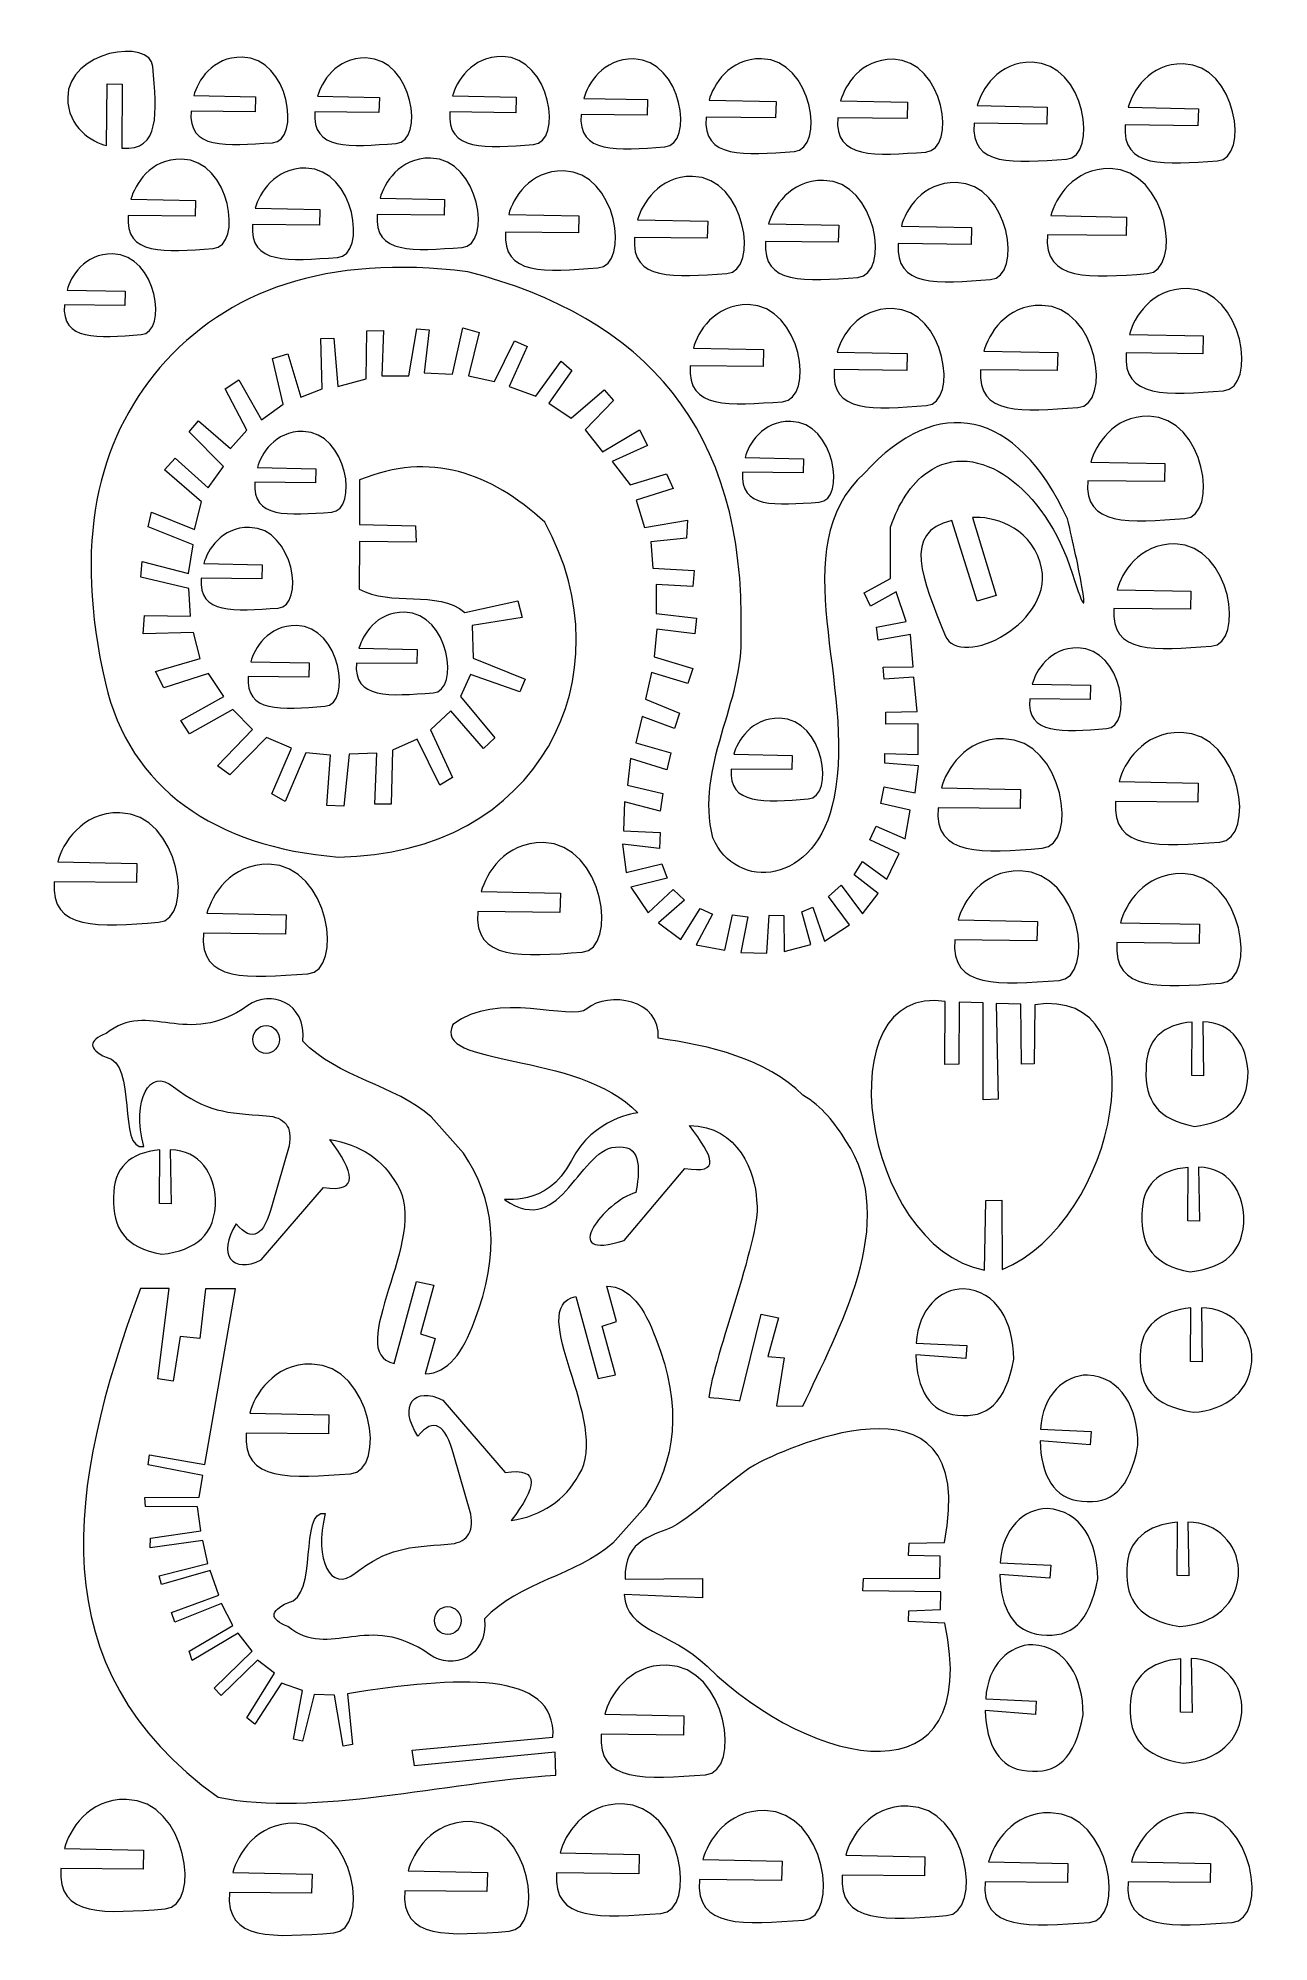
# Model space of a CAD drawing. Header units: millimetres. Extents: x -100 to 313, y -142 to 143.
# Drawn here: x 134 to 312.6, y -141.5 to 134.7 of the extents above; entities outside this region: 1.
import ezdxf

# ---------------------------------------------------------------- set-up
doc = ezdxf.new("R2010")
doc.units = ezdxf.units.MM
doc.header["$MEASUREMENT"] = 0
doc.header["$XCLIPFRAME"] = 0
doc.layers.add('Camada 1', color=7, linetype='Continuous')
picture_1 = doc.add_image_def('image1.jpg', size_in_pixel=(13054, 19987))

msp = doc.modelspace()

# ---------------------------------------------------------------- linework, layer by layer
at = {"layer": 'Camada 1', "color": 142, "lineweight": 5}
for centre in [(167.126, -10.5591), (193.4765, -94.8754)]:
    msp.add_ellipse(centre, major_axis=(0, 2.0225), ratio=0.96, dxfattribs=at)
for points, knots in [([(150.7014, 130.6044), (151.2237, 123.8622), (151.8153, 118.3346), (146.1987, 118.759), (146.1987, 118.759), (146.1987, 118.759), (146.226, 128.0646), (146.226, 128.0646), (146.226, 128.0646), (146.226, 128.0646), (144.0508, 128.0986), (144.0508, 128.0986), (144.0508, 128.0986), (144.0508, 128.0986), (143.9384, 119.1342), (143.9384, 119.1342), (143.9384, 119.1342), (141.919, 119.6516), (138.2943, 121.7485), (138.3252, 126.1103), (138.3252, 126.1103), (138.3739, 132.9781), (150.3802, 134.7453), (150.7014, 130.6044)], [0, 0, 0, 0, 0.16666667, 0.16666667, 0.16666667, 0.16666667, 0.33333333, 0.33333333, 0.33333333, 0.33333333, 0.5, 0.5, 0.5, 0.5, 0.66666667, 0.66666667, 0.66666667, 0.66666667, 0.83333333, 0.83333333, 0.83333333, 0.83333333, 1, 1, 1, 1]), ([(168.0456, 119.5666), (161.2995, 119.0977), (155.7672, 118.5492), (156.2357, 124.1626), (156.2357, 124.1626), (156.2357, 124.1626), (165.5414, 124.0622), (165.5414, 124.0622), (165.5414, 124.0622), (165.5414, 124.0622), (165.5918, 126.2367), (165.5918, 126.2367), (165.5918, 126.2367), (165.5918, 126.2367), (156.6292, 126.4196), (156.6292, 126.4196), (156.6292, 126.4196), (157.1623, 128.4349), (159.2877, 132.0428), (163.6491, 131.9778), (163.6491, 131.9778), (170.5162, 131.875), (172.1887, 119.8552), (168.0456, 119.5666)], [0, 0, 0, 0, 0.16666667, 0.16666667, 0.16666667, 0.16666667, 0.33333333, 0.33333333, 0.33333333, 0.33333333, 0.5, 0.5, 0.5, 0.5, 0.66666667, 0.66666667, 0.66666667, 0.66666667, 0.83333333, 0.83333333, 0.83333333, 0.83333333, 1, 1, 1, 1]), ([(186.0003, 119.4469), (179.2542, 118.9778), (173.7221, 118.4298), (174.1908, 124.0429), (174.1908, 124.0429), (174.1908, 124.0429), (183.4959, 123.9422), (183.4959, 123.9422), (183.4959, 123.9422), (183.4959, 123.9422), (183.547, 126.117), (183.547, 126.117), (183.547, 126.117), (183.547, 126.117), (174.5838, 126.3002), (174.5838, 126.3002), (174.5838, 126.3002), (175.1171, 128.3154), (177.2426, 131.9235), (181.604, 131.8582), (181.604, 131.8582), (188.4712, 131.7553), (190.1436, 119.7354), (186.0003, 119.4469)], [0, 0, 0, 0, 0.16666667, 0.16666667, 0.16666667, 0.16666667, 0.33333333, 0.33333333, 0.33333333, 0.33333333, 0.5, 0.5, 0.5, 0.5, 0.66666667, 0.66666667, 0.66666667, 0.66666667, 0.83333333, 0.83333333, 0.83333333, 0.83333333, 1, 1, 1, 1]), ([(205.9183, 119.293), (198.9783, 118.8104), (193.2872, 118.2467), (193.7694, 124.0211), (193.7694, 124.0211), (193.7694, 124.0211), (203.3419, 123.9175), (203.3419, 123.9175), (203.3419, 123.9175), (203.3419, 123.9175), (203.3945, 126.1548), (203.3945, 126.1548), (203.3945, 126.1548), (203.3945, 126.1548), (194.1737, 126.3433), (194.1737, 126.3433), (194.1737, 126.3433), (194.7223, 128.4164), (196.9089, 132.1282), (201.3956, 132.0611), (201.3956, 132.0611), (208.4602, 131.9552), (210.1807, 119.5898), (205.9183, 119.293)], [0, 0, 0, 0, 0.16666667, 0.16666667, 0.16666667, 0.16666667, 0.33333333, 0.33333333, 0.33333333, 0.33333333, 0.5, 0.5, 0.5, 0.5, 0.66666667, 0.66666667, 0.66666667, 0.66666667, 0.83333333, 0.83333333, 0.83333333, 0.83333333, 1, 1, 1, 1]), ([(224.9703, 118.9489), (218.0303, 118.4663), (212.3392, 117.9026), (212.8213, 123.677), (212.8213, 123.677), (212.8213, 123.677), (222.3939, 123.5734), (222.3939, 123.5734), (222.3939, 123.5734), (222.3939, 123.5734), (222.4465, 125.8108), (222.4465, 125.8108), (222.4465, 125.8108), (222.4465, 125.8108), (213.2257, 125.9992), (213.2257, 125.9992), (213.2257, 125.9992), (213.7743, 128.0724), (215.9608, 131.7841), (220.4476, 131.7169), (220.4476, 131.7169), (227.5122, 131.6111), (229.2327, 119.2457), (224.9703, 118.9489)], [0, 0, 0, 0, 0.16666667, 0.16666667, 0.16666667, 0.16666667, 0.33333333, 0.33333333, 0.33333333, 0.33333333, 0.5, 0.5, 0.5, 0.5, 0.66666667, 0.66666667, 0.66666667, 0.66666667, 0.83333333, 0.83333333, 0.83333333, 0.83333333, 1, 1, 1, 1]), ([(243.7616, 118.2898), (236.4487, 117.7813), (230.4517, 117.1873), (230.9598, 123.272), (230.9598, 123.272), (230.9598, 123.272), (241.0468, 123.1629), (241.0468, 123.1629), (241.0468, 123.1629), (241.0468, 123.1629), (241.1022, 125.5205), (241.1022, 125.5205), (241.1022, 125.5205), (241.1022, 125.5205), (231.3859, 125.719), (231.3859, 125.719), (231.3859, 125.719), (231.964, 127.9036), (234.268, 131.8148), (238.9959, 131.744), (238.9959, 131.744), (246.4401, 131.6325), (248.2531, 118.6026), (243.7616, 118.2898)], [0, 0, 0, 0, 0.16666667, 0.16666667, 0.16666667, 0.16666667, 0.33333333, 0.33333333, 0.33333333, 0.33333333, 0.5, 0.5, 0.5, 0.5, 0.66666667, 0.66666667, 0.66666667, 0.66666667, 0.83333333, 0.83333333, 0.83333333, 0.83333333, 1, 1, 1, 1]), ([(262.854, 118.2089), (255.5411, 117.7004), (249.5441, 117.1064), (250.0522, 123.1912), (250.0522, 123.1912), (250.0522, 123.1912), (260.1392, 123.082), (260.1392, 123.082), (260.1392, 123.082), (260.1392, 123.082), (260.1946, 125.4396), (260.1946, 125.4396), (260.1946, 125.4396), (260.1946, 125.4396), (250.4782, 125.6381), (250.4782, 125.6381), (250.4782, 125.6381), (251.0564, 127.8227), (253.3604, 131.7339), (258.0883, 131.6631), (258.0883, 131.6631), (265.5325, 131.5516), (267.3455, 118.5217), (262.854, 118.2089)], [0, 0, 0, 0, 0.16666667, 0.16666667, 0.16666667, 0.16666667, 0.33333333, 0.33333333, 0.33333333, 0.33333333, 0.5, 0.5, 0.5, 0.5, 0.66666667, 0.66666667, 0.66666667, 0.66666667, 0.83333333, 0.83333333, 0.83333333, 0.83333333, 1, 1, 1, 1]), ([(283.2394, 117.1756), (275.5872, 116.6435), (269.312, 116.022), (269.8436, 122.3891), (269.8436, 122.3891), (269.8436, 122.3891), (280.3987, 122.2748), (280.3987, 122.2748), (280.3987, 122.2748), (280.3987, 122.2748), (280.4566, 124.7418), (280.4566, 124.7418), (280.4566, 124.7418), (280.4566, 124.7418), (270.2894, 124.9495), (270.2894, 124.9495), (270.2894, 124.9495), (270.8944, 127.2355), (273.3053, 131.3281), (278.2526, 131.2541), (278.2526, 131.2541), (286.0422, 131.1374), (287.9393, 117.5029), (283.2394, 117.1756)], [0, 0, 0, 0, 0.16666667, 0.16666667, 0.16666667, 0.16666667, 0.33333333, 0.33333333, 0.33333333, 0.33333333, 0.5, 0.5, 0.5, 0.5, 0.66666667, 0.66666667, 0.66666667, 0.66666667, 0.83333333, 0.83333333, 0.83333333, 0.83333333, 1, 1, 1, 1]), ([(305.1634, 116.933), (297.5112, 116.4009), (291.236, 115.7793), (291.7676, 122.1463), (291.7676, 122.1463), (291.7676, 122.1463), (302.3226, 122.0321), (302.3226, 122.0321), (302.3226, 122.0321), (302.3226, 122.0321), (302.3807, 124.4991), (302.3807, 124.4991), (302.3807, 124.4991), (302.3807, 124.4991), (292.2134, 124.7068), (292.2134, 124.7068), (292.2134, 124.7068), (292.8184, 126.9928), (295.2293, 131.0855), (300.1766, 131.0114), (300.1766, 131.0114), (307.9662, 130.8947), (309.8633, 117.2602), (305.1634, 116.933)], [0, 0, 0, 0, 0.16666667, 0.16666667, 0.16666667, 0.16666667, 0.33333333, 0.33333333, 0.33333333, 0.33333333, 0.5, 0.5, 0.5, 0.5, 0.66666667, 0.66666667, 0.66666667, 0.66666667, 0.83333333, 0.83333333, 0.83333333, 0.83333333, 1, 1, 1, 1]), ([(159.4357, 104.2108), (152.3898, 103.7208), (146.6119, 103.1485), (147.1014, 109.011), (147.1014, 109.011), (147.1014, 109.011), (156.82, 108.9058), (156.82, 108.9058), (156.82, 108.9058), (156.82, 108.9058), (156.8734, 111.1773), (156.8734, 111.1773), (156.8734, 111.1773), (156.8734, 111.1773), (147.5119, 111.3686), (147.5119, 111.3686), (147.5119, 111.3686), (148.0689, 113.4734), (150.2888, 117.2418), (154.844, 117.1736), (154.844, 117.1736), (162.0164, 117.0661), (163.7631, 104.5121), (159.4357, 104.2108)], [0, 0, 0, 0, 0.16666667, 0.16666667, 0.16666667, 0.16666667, 0.33333333, 0.33333333, 0.33333333, 0.33333333, 0.5, 0.5, 0.5, 0.5, 0.66666667, 0.66666667, 0.66666667, 0.66666667, 0.83333333, 0.83333333, 0.83333333, 0.83333333, 1, 1, 1, 1]), ([(195.572, 104.3642), (188.5262, 103.8743), (182.7483, 103.3018), (183.2379, 109.1643), (183.2379, 109.1643), (183.2379, 109.1643), (192.9564, 109.0591), (192.9564, 109.0591), (192.9564, 109.0591), (192.9564, 109.0591), (193.0099, 111.3307), (193.0099, 111.3307), (193.0099, 111.3307), (193.0099, 111.3307), (183.6482, 111.5219), (183.6482, 111.5219), (183.6482, 111.5219), (184.2053, 113.6267), (186.4251, 117.3951), (190.9805, 117.3269), (190.9805, 117.3269), (198.1527, 117.2194), (199.8995, 104.6654), (195.572, 104.3642)], [0, 0, 0, 0, 0.16666667, 0.16666667, 0.16666667, 0.16666667, 0.33333333, 0.33333333, 0.33333333, 0.33333333, 0.5, 0.5, 0.5, 0.5, 0.66666667, 0.66666667, 0.66666667, 0.66666667, 0.83333333, 0.83333333, 0.83333333, 0.83333333, 1, 1, 1, 1]), ([(177.4764, 102.9164), (170.4305, 102.4264), (164.6526, 101.8541), (165.1421, 107.7166), (165.1421, 107.7166), (165.1421, 107.7166), (174.8607, 107.6114), (174.8607, 107.6114), (174.8607, 107.6114), (174.8607, 107.6114), (174.9141, 109.8829), (174.9141, 109.8829), (174.9141, 109.8829), (174.9141, 109.8829), (165.5526, 110.0742), (165.5526, 110.0742), (165.5526, 110.0742), (166.1096, 112.179), (168.3295, 115.9474), (172.8847, 115.8792), (172.8847, 115.8792), (180.0571, 115.7717), (181.8038, 103.2177), (177.4764, 102.9164)], [0, 0, 0, 0, 0.16666667, 0.16666667, 0.16666667, 0.16666667, 0.33333333, 0.33333333, 0.33333333, 0.33333333, 0.5, 0.5, 0.5, 0.5, 0.66666667, 0.66666667, 0.66666667, 0.66666667, 0.83333333, 0.83333333, 0.83333333, 0.83333333, 1, 1, 1, 1]), ([(215.2694, 101.3902), (207.6172, 100.8581), (201.342, 100.2365), (201.8736, 106.6035), (201.8736, 106.6035), (201.8736, 106.6035), (212.4286, 106.4893), (212.4286, 106.4893), (212.4286, 106.4893), (212.4286, 106.4893), (212.4867, 108.9563), (212.4867, 108.9563), (212.4867, 108.9563), (212.4867, 108.9563), (202.3194, 109.164), (202.3194, 109.164), (202.3194, 109.164), (202.9244, 111.45), (205.3353, 115.5427), (210.2826, 115.4686), (210.2826, 115.4686), (218.0722, 115.3519), (219.9693, 101.7174), (215.2694, 101.3902)], [0, 0, 0, 0, 0.16666667, 0.16666667, 0.16666667, 0.16666667, 0.33333333, 0.33333333, 0.33333333, 0.33333333, 0.5, 0.5, 0.5, 0.5, 0.66666667, 0.66666667, 0.66666667, 0.66666667, 0.83333333, 0.83333333, 0.83333333, 0.83333333, 1, 1, 1, 1]), ([(233.9714, 100.5912), (226.3192, 100.0591), (220.044, 99.4375), (220.5756, 105.8045), (220.5756, 105.8045), (220.5756, 105.8045), (231.1306, 105.6903), (231.1306, 105.6903), (231.1306, 105.6903), (231.1306, 105.6903), (231.1887, 108.1573), (231.1887, 108.1573), (231.1887, 108.1573), (231.1887, 108.1573), (221.0214, 108.365), (221.0214, 108.365), (221.0214, 108.365), (221.6264, 110.651), (224.0373, 114.7437), (228.9846, 114.6696), (228.9846, 114.6696), (236.7742, 114.5529), (238.6713, 100.9184), (233.9714, 100.5912)], [0, 0, 0, 0, 0.16666667, 0.16666667, 0.16666667, 0.16666667, 0.33333333, 0.33333333, 0.33333333, 0.33333333, 0.5, 0.5, 0.5, 0.5, 0.66666667, 0.66666667, 0.66666667, 0.66666667, 0.83333333, 0.83333333, 0.83333333, 0.83333333, 1, 1, 1, 1]), ([(252.9829, 100.0249), (245.3307, 99.4928), (239.0555, 98.8712), (239.5871, 105.2382), (239.5871, 105.2382), (239.5871, 105.2382), (250.1421, 105.124), (250.1421, 105.124), (250.1421, 105.124), (250.1421, 105.124), (250.2002, 107.591), (250.2002, 107.591), (250.2002, 107.591), (250.2002, 107.591), (240.0329, 107.7987), (240.0329, 107.7987), (240.0329, 107.7987), (240.6379, 110.0847), (243.0488, 114.1774), (247.9961, 114.1033), (247.9961, 114.1033), (255.7857, 113.9866), (257.6828, 100.3521), (252.9829, 100.0249)], [0, 0, 0, 0, 0.16666667, 0.16666667, 0.16666667, 0.16666667, 0.33333333, 0.33333333, 0.33333333, 0.33333333, 0.5, 0.5, 0.5, 0.5, 0.66666667, 0.66666667, 0.66666667, 0.66666667, 0.83333333, 0.83333333, 0.83333333, 0.83333333, 1, 1, 1, 1]), ([(272.2371, 99.7013), (264.5849, 99.1692), (258.3097, 98.5476), (258.8413, 104.9146), (258.8413, 104.9146), (258.8413, 104.9146), (269.3963, 104.8004), (269.3963, 104.8004), (269.3963, 104.8004), (269.3963, 104.8004), (269.4544, 107.2674), (269.4544, 107.2674), (269.4544, 107.2674), (269.4544, 107.2674), (259.2871, 107.4751), (259.2871, 107.4751), (259.2871, 107.4751), (259.8921, 109.7611), (262.303, 113.8538), (267.2503, 113.7797), (267.2503, 113.7797), (275.0399, 113.663), (276.937, 100.0285), (272.2371, 99.7013)], [0, 0, 0, 0, 0.16666667, 0.16666667, 0.16666667, 0.16666667, 0.33333333, 0.33333333, 0.33333333, 0.33333333, 0.5, 0.5, 0.5, 0.5, 0.66666667, 0.66666667, 0.66666667, 0.66666667, 0.83333333, 0.83333333, 0.83333333, 0.83333333, 1, 1, 1, 1]), ([(294.987, 100.5665), (286.7004, 99.9903), (279.905, 99.3171), (280.4806, 106.2119), (280.4806, 106.2119), (280.4806, 106.2119), (291.9107, 106.0883), (291.9107, 106.0883), (291.9107, 106.0883), (291.9107, 106.0883), (291.9736, 108.7598), (291.9736, 108.7598), (291.9736, 108.7598), (291.9736, 108.7598), (280.9634, 108.9847), (280.9634, 108.9847), (280.9634, 108.9847), (281.6185, 111.4603), (284.2293, 115.8923), (289.5868, 115.812), (289.5868, 115.812), (298.0222, 115.6857), (300.0766, 100.9208), (294.987, 100.5665)], [0, 0, 0, 0, 0.16666667, 0.16666667, 0.16666667, 0.16666667, 0.33333333, 0.33333333, 0.33333333, 0.33333333, 0.5, 0.5, 0.5, 0.5, 0.66666667, 0.66666667, 0.66666667, 0.66666667, 0.83333333, 0.83333333, 0.83333333, 0.83333333, 1, 1, 1, 1]), ([(149.0019, 91.7159), (142.6354, 91.2733), (137.4145, 90.7562), (137.8568, 96.0534), (137.8568, 96.0534), (137.8568, 96.0534), (146.6383, 95.9584), (146.6383, 95.9584), (146.6383, 95.9584), (146.6383, 95.9584), (146.6866, 98.0108), (146.6866, 98.0108), (146.6866, 98.0108), (146.6866, 98.0108), (138.2277, 98.1838), (138.2277, 98.1838), (138.2277, 98.1838), (138.731, 100.0856), (140.7369, 103.4906), (144.853, 103.429), (144.853, 103.429), (151.3337, 103.332), (152.9119, 91.9883), (149.0019, 91.7159)], [0, 0, 0, 0, 0.16666667, 0.16666667, 0.16666667, 0.16666667, 0.33333333, 0.33333333, 0.33333333, 0.33333333, 0.5, 0.5, 0.5, 0.5, 0.66666667, 0.66666667, 0.66666667, 0.66666667, 0.83333333, 0.83333333, 0.83333333, 0.83333333, 1, 1, 1, 1]), ([(180.6858, 70.6328), (190.9439, 74.8368), (199.6819, 71.7154), (207.5672, 64.4844), (207.5672, 64.4844), (219.7743, 42.1954), (206.6826, 16.229), (177.6028, 15.9135), (177.6028, 15.9135), (159.6594, 17.3374), (147.3139, 25.9613), (143.7974, 41.1649), (143.7974, 41.1649), (139.0973, 61.5746), (142.5951, 76.2198), (151.7019, 86.9211), (151.7019, 86.9211), (161.449, 98.1487), (175.8424, 103.4098), (196.3761, 100.8307), (196.3761, 100.8307), (221.971, 94.2308), (236.7657, 78.2208), (236.0247, 48.3068), (236.0247, 48.3068), (236.5185, 38.3576), (229.3292, 29.1295), (231.9445, 18.7058), (231.9445, 18.7058), (235.1415, 10.9282), (247.0878, 11.5948), (249.5169, 24.5917), (249.5169, 24.5917), (252.858, 40.7815), (241.9517, 60.8574), (253.9548, 71.6235), (253.9548, 71.6235), (264.5059, 83.3089), (276.0272, 80.9143), (283.3812, 65.0019), (283.3812, 65.0019), (284.3434, 61.1073), (287.827, 45.3162), (284.0845, 57.0791), (284.0845, 57.0791), (280.1247, 69.5254), (270.2501, 76.7712), (263.1045, 71.7654), (263.1045, 71.7654), (260.618, 70.0235), (258.9, 67.2568), (257.7082, 63.7886), (257.7082, 63.7886), (257.7082, 63.7886), (257.6901, 56.3416), (257.6901, 56.3416), (257.6901, 56.3416), (257.6901, 56.3416), (253.9035, 54.2469), (253.9035, 54.2469), (253.9035, 54.2469), (253.9035, 54.2469), (254.8306, 52.2954), (254.8306, 52.2954), (254.8306, 52.2954), (254.8306, 52.2954), (258.5261, 54.4118), (258.5261, 54.4118), (258.5261, 54.4118), (258.5261, 54.4118), (259.9983, 50.0853), (259.9983, 50.0853), (259.9983, 50.0853), (259.9983, 50.0853), (255.699, 49.2539), (255.699, 49.2539), (255.699, 49.2539), (255.699, 49.2539), (255.9154, 47.3654), (255.9154, 47.3654), (255.9154, 47.3654), (255.9154, 47.3654), (260.6206, 48.1926), (260.6206, 48.1926), (260.6206, 48.1926), (260.6206, 48.1926), (260.9923, 43.5025), (260.9923, 43.5025), (260.9923, 43.5025), (260.9923, 43.5025), (256.6707, 43.4622), (256.6707, 43.4622), (256.6707, 43.4622), (256.6707, 43.4622), (256.8041, 41.7384), (256.8041, 41.7384), (256.8041, 41.7384), (256.8041, 41.7384), (261.1113, 42.0011), (261.1113, 42.0011), (261.1113, 42.0011), (261.1113, 42.0011), (261.5627, 37.0496), (261.5627, 37.0496), (261.5627, 37.0496), (261.5627, 37.0496), (257.0242, 36.9359), (257.0242, 36.9359), (257.0242, 36.9359), (257.0242, 36.9359), (257.0194, 35.213), (257.0194, 35.213), (257.0194, 35.213), (257.0194, 35.213), (261.7069, 35.2302), (261.7069, 35.2302), (261.7069, 35.2302), (261.7069, 35.2302), (261.7482, 30.7861), (261.7482, 30.7861), (261.7482, 30.7861), (261.7482, 30.7861), (256.8669, 30.9205), (256.8669, 30.9205), (256.8669, 30.9205), (256.8669, 30.9205), (256.8746, 29.5274), (256.8746, 29.5274), (256.8746, 29.5274), (256.8746, 29.5274), (261.7594, 29.1687), (261.7594, 29.1687), (261.7594, 29.1687), (261.7594, 29.1687), (261.3051, 25.2174), (261.3051, 25.2174), (261.3051, 25.2174), (261.3051, 25.2174), (256.8146, 26.1073), (256.8146, 26.1073), (256.8146, 26.1073), (256.8146, 26.1073), (256.3301, 23.6738), (256.3301, 23.6738), (256.3301, 23.6738), (256.3301, 23.6738), (260.573, 22.6989), (260.573, 22.6989), (260.573, 22.6989), (260.573, 22.6989), (259.8171, 18.5746), (259.8171, 18.5746), (259.8171, 18.5746), (259.8171, 18.5746), (255.6147, 20.4014), (255.6147, 20.4014), (255.6147, 20.4014), (255.6147, 20.4014), (254.6982, 18.3944), (254.6982, 18.3944), (254.6982, 18.3944), (254.6982, 18.3944), (258.9523, 16.4336), (258.9523, 16.4336), (258.9523, 16.4336), (258.9523, 16.4336), (257.1971, 12.6921), (257.1971, 12.6921), (257.1971, 12.6921), (257.1971, 12.6921), (253.6448, 15.2809), (253.6448, 15.2809), (253.6448, 15.2809), (253.6448, 15.2809), (252.4457, 13.3472), (252.4457, 13.3472), (252.4457, 13.3472), (252.4457, 13.3472), (255.9139, 10.6005), (255.9139, 10.6005), (255.9139, 10.6005), (255.9139, 10.6005), (253.6344, 7.6934), (253.6344, 7.6934), (253.6344, 7.6934), (253.6344, 7.6934), (250.5448, 11.8269), (250.5448, 11.8269), (250.5448, 11.8269), (250.5448, 11.8269), (248.7166, 10.1742), (248.7166, 10.1742), (248.7166, 10.1742), (248.7166, 10.1742), (251.7514, 6.0884), (251.7514, 6.0884), (251.7514, 6.0884), (251.7514, 6.0884), (248.1342, 3.7), (248.1342, 3.7), (248.1342, 3.7), (248.1342, 3.7), (246.4387, 8.6582), (246.4387, 8.6582), (246.4387, 8.6582), (246.4387, 8.6582), (244.8602, 7.9502), (244.8602, 7.9502), (244.8602, 7.9502), (244.8602, 7.9502), (246.1617, 3.2091), (246.1617, 3.2091), (246.1617, 3.2091), (246.1617, 3.2091), (242.2936, 2.2276), (242.2936, 2.2276), (242.2936, 2.2276), (242.2936, 2.2276), (242.2526, 7.4345), (242.2526, 7.4345), (242.2526, 7.4345), (242.2526, 7.4345), (240.1224, 7.4901), (240.1224, 7.4901), (240.1224, 7.4901), (240.1224, 7.4901), (239.7665, 1.9536), (239.7665, 1.9536), (239.7665, 1.9536), (239.7665, 1.9536), (235.9893, 2.0758), (235.9893, 2.0758), (235.9893, 2.0758), (235.9893, 2.0758), (237.0282, 7.2376), (237.0282, 7.2376), (237.0282, 7.2376), (237.0282, 7.2376), (234.7956, 7.522), (234.7956, 7.522), (234.7956, 7.522), (234.7956, 7.522), (233.6639, 2.3959), (233.6639, 2.3959), (233.6639, 2.3959), (233.6639, 2.3959), (229.5232, 3.1827), (229.5232, 3.1827), (229.5232, 3.1827), (229.5232, 3.1827), (231.8967, 7.6055), (231.8967, 7.6055), (231.8967, 7.6055), (231.8967, 7.6055), (230.1152, 8.4578), (230.1152, 8.4578), (230.1152, 8.4578), (230.1152, 8.4578), (227.2691, 3.9296), (227.2691, 3.9296), (227.2691, 3.9296), (227.2691, 3.9296), (224.0431, 6.3603), (224.0431, 6.3603), (224.0431, 6.3603), (224.0431, 6.3603), (227.8046, 9.6466), (227.8046, 9.6466), (227.8046, 9.6466), (227.8046, 9.6466), (226.184, 11.1958), (226.184, 11.1958), (226.184, 11.1958), (226.184, 11.1958), (222.5354, 7.8201), (222.5354, 7.8201), (222.5354, 7.8201), (222.5354, 7.8201), (220.03, 11.5385), (220.03, 11.5385), (220.03, 11.5385), (220.03, 11.5385), (225.3206, 12.8242), (225.3206, 12.8242), (225.3206, 12.8242), (225.3206, 12.8242), (224.5237, 14.9161), (224.5237, 14.9161), (224.5237, 14.9161), (224.5237, 14.9161), (219.3604, 13.6448), (219.3604, 13.6448), (219.3604, 13.6448), (219.3604, 13.6448), (218.8364, 17.795), (218.8364, 17.795), (218.8364, 17.795), (218.8364, 17.795), (224.2112, 17.1578), (224.2112, 17.1578), (224.2112, 17.1578), (224.2112, 17.1578), (224.3068, 19.4946), (224.3068, 19.4946), (224.3068, 19.4946), (224.3068, 19.4946), (218.978, 19.7334), (218.978, 19.7334), (218.978, 19.7334), (218.978, 19.7334), (219.0972, 23.9407), (219.0972, 23.9407), (219.0972, 23.9407), (219.0972, 23.9407), (224.287, 22.5639), (224.287, 22.5639), (224.287, 22.5639), (224.287, 22.5639), (224.6924, 25.1538), (224.6924, 25.1538), (224.6924, 25.1538), (224.6924, 25.1538), (219.5463, 26.3507), (219.5463, 26.3507), (219.5463, 26.3507), (219.5463, 26.3507), (219.9879, 30.234), (219.9879, 30.234), (219.9879, 30.234), (219.9879, 30.234), (225.2376, 28.5816), (225.2376, 28.5816), (225.2376, 28.5816), (225.2376, 28.5816), (225.8405, 31.0284), (225.8405, 31.0284), (225.8405, 31.0284), (225.8405, 31.0284), (220.7795, 32.4733), (220.7795, 32.4733), (220.7795, 32.4733), (220.7795, 32.4733), (221.6729, 36.2862), (221.6729, 36.2862), (221.6729, 36.2862), (221.6729, 36.2862), (226.3854, 34.5599), (226.3854, 34.5599), (226.3854, 34.5599), (226.3854, 34.5599), (227.1201, 36.7948), (227.1201, 36.7948), (227.1201, 36.7948), (227.1201, 36.7948), (222.1425, 38.8267), (222.1425, 38.8267), (222.1425, 38.8267), (222.1425, 38.8267), (223.0391, 42.6659), (223.0391, 42.6659), (223.0391, 42.6659), (223.0391, 42.6659), (228.3263, 41.0831), (228.3263, 41.0831), (228.3263, 41.0831), (228.3263, 41.0831), (229.0497, 43.2879), (229.0497, 43.2879), (229.0497, 43.2879), (229.0497, 43.2879), (223.4188, 44.9786), (223.4188, 44.9786), (223.4188, 44.9786), (223.4188, 44.9786), (223.8301, 48.9904), (223.8301, 48.9904), (223.8301, 48.9904), (223.8301, 48.9904), (229.3013, 48.2877), (229.3013, 48.2877), (229.3013, 48.2877), (229.3013, 48.2877), (229.5438, 50.5706), (229.5438, 50.5706), (229.5438, 50.5706), (229.5438, 50.5706), (223.7155, 51.2299), (223.7155, 51.2299), (223.7155, 51.2299), (223.7155, 51.2299), (223.7068, 55.436), (223.7068, 55.436), (223.7068, 55.436), (223.7068, 55.436), (229.0242, 55.1901), (229.0242, 55.1901), (229.0242, 55.1901), (229.0242, 55.1901), (229.2211, 57.4954), (229.2211, 57.4954), (229.2211, 57.4954), (229.2211, 57.4954), (223.2338, 57.8354), (223.2338, 57.8354), (223.2338, 57.8354), (223.2338, 57.8354), (222.9426, 61.6716), (222.9426, 61.6716), (222.9426, 61.6716), (222.9426, 61.6716), (228.1235, 62.1826), (228.1235, 62.1826), (228.1235, 62.1826), (228.1235, 62.1826), (228.2435, 64.7848), (228.2435, 64.7848), (228.2435, 64.7848), (228.2435, 64.7848), (222.01, 63.7178), (222.01, 63.7178), (222.01, 63.7178), (222.01, 63.7178), (220.8118, 67.698), (220.8118, 67.698), (220.8118, 67.698), (220.8118, 67.698), (226.1562, 69.4033), (226.1562, 69.4033), (226.1562, 69.4033), (226.1562, 69.4033), (225.2284, 71.5039), (225.2284, 71.5039), (225.2284, 71.5039), (225.2284, 71.5039), (219.9224, 69.9179), (219.9224, 69.9179), (219.9224, 69.9179), (219.9224, 69.9179), (217.3327, 73.3086), (217.3327, 73.3086), (217.3327, 73.3086), (217.3327, 73.3086), (222.4536, 75.6292), (222.4536, 75.6292), (222.4536, 75.6292), (222.4536, 75.6292), (221.3043, 77.8831), (221.3043, 77.8831), (221.3043, 77.8831), (221.3043, 77.8831), (215.929, 74.6988), (215.929, 74.6988), (215.929, 74.6988), (215.929, 74.6988), (213.4266, 77.9231), (213.4266, 77.9231), (213.4266, 77.9231), (213.4266, 77.9231), (217.5443, 82.1403), (217.5443, 82.1403), (217.5443, 82.1403), (217.5443, 82.1403), (216.1444, 83.7096), (216.1444, 83.7096), (216.1444, 83.7096), (216.1444, 83.7096), (211.3763, 79.5887), (211.3763, 79.5887), (211.3763, 79.5887), (211.3763, 79.5887), (208.1352, 81.7496), (208.1352, 81.7496), (208.1352, 81.7496), (208.1352, 81.7496), (211.4822, 86.4981), (211.4822, 86.4981), (211.4822, 86.4981), (211.4822, 86.4981), (209.946, 87.8669), (209.946, 87.8669), (209.946, 87.8669), (209.946, 87.8669), (206.273, 82.7735), (206.273, 82.7735), (206.273, 82.7735), (206.273, 82.7735), (202.3912, 84.2117), (202.3912, 84.2117), (202.3912, 84.2117), (202.3912, 84.2117), (205, 89.9759), (205, 89.9759), (205, 89.9759), (205, 89.9759), (203.1333, 90.821), (203.1333, 90.821), (203.1333, 90.821), (203.1333, 90.821), (200.2409, 84.9377), (200.2409, 84.9377), (200.2409, 84.9377), (200.2409, 84.9377), (196.487, 85.7404), (196.487, 85.7404), (196.487, 85.7404), (196.487, 85.7404), (198.0502, 92.0417), (198.0502, 92.0417), (198.0502, 92.0417), (198.0502, 92.0417), (195.6505, 92.7061), (195.6505, 92.7061), (195.6505, 92.7061), (195.6505, 92.7061), (194.1842, 85.9813), (194.1842, 85.9813), (194.1842, 85.9813), (194.1842, 85.9813), (190.0655, 86.1949), (190.0655, 86.1949), (190.0655, 86.1949), (190.0655, 86.1949), (190.7775, 92.4098), (190.7775, 92.4098), (190.7775, 92.4098), (190.7775, 92.4098), (188.9701, 92.571), (188.9701, 92.571), (188.9701, 92.571), (188.9701, 92.571), (187.8025, 85.7258), (187.8025, 85.7258), (187.8025, 85.7258), (187.8025, 85.7258), (183.9016, 85.7228), (183.9016, 85.7228), (183.9016, 85.7228), (183.9016, 85.7228), (184.1472, 92.3201), (184.1472, 92.3201), (184.1472, 92.3201), (184.1472, 92.3201), (181.7124, 92.2619), (181.7124, 92.2619), (181.7124, 92.2619), (181.7124, 92.2619), (181.6291, 85.3104), (181.6291, 85.3104), (181.6291, 85.3104), (181.6291, 85.3104), (177.5131, 84.1786), (177.5131, 84.1786), (177.5131, 84.1786), (177.5131, 84.1786), (176.9255, 91.2237), (176.9255, 91.2237), (176.9255, 91.2237), (176.9255, 91.2237), (175.0383, 91.1604), (175.0383, 91.1604), (175.0383, 91.1604), (175.0383, 91.1604), (175.231, 83.8275), (175.231, 83.8275), (175.231, 83.8275), (175.231, 83.8275), (172.133, 82.6366), (172.133, 82.6366), (172.133, 82.6366), (172.133, 82.6366), (170.2541, 88.9048), (170.2541, 88.9048), (170.2541, 88.9048), (170.2541, 88.9048), (168.0399, 88.2621), (168.0399, 88.2621), (168.0399, 88.2621), (168.0399, 88.2621), (169.6027, 81.6216), (169.6027, 81.6216), (169.6027, 81.6216), (169.6027, 81.6216), (166.4364, 79.345), (166.4364, 79.345), (166.4364, 79.345), (166.4364, 79.345), (163.1766, 85.1582), (163.1766, 85.1582), (163.1766, 85.1582), (163.1766, 85.1582), (161.1676, 83.8721), (161.1676, 83.8721), (161.1676, 83.8721), (161.1676, 83.8721), (164.3427, 77.8416), (164.3427, 77.8416), (164.3427, 77.8416), (164.3427, 77.8416), (161.9741, 75.1804), (161.9741, 75.1804), (161.9741, 75.1804), (161.9741, 75.1804), (157.3133, 79.2172), (157.3133, 79.2172), (157.3133, 79.2172), (157.3133, 79.2172), (155.9537, 77.6198), (155.9537, 77.6198), (155.9537, 77.6198), (155.9537, 77.6198), (160.929, 72.5615), (160.929, 72.5615), (160.929, 72.5615), (160.929, 72.5615), (158.7274, 69.4855), (158.7274, 69.4855), (158.7274, 69.4855), (158.7274, 69.4855), (153.9061, 73.8028), (153.9061, 73.8028), (153.9061, 73.8028), (153.9061, 73.8028), (152.3768, 72.0998), (152.3768, 72.0998), (152.3768, 72.0998), (152.3768, 72.0998), (157.7662, 67.4357), (157.7662, 67.4357), (157.7662, 67.4357), (157.7662, 67.4357), (156.7094, 63.42), (156.7094, 63.42), (156.7094, 63.42), (156.7094, 63.42), (150.5006, 65.9551), (150.5006, 65.9551), (150.5006, 65.9551), (150.5006, 65.9551), (149.9911, 63.8137), (149.9911, 63.8137), (149.9911, 63.8137), (149.9911, 63.8137), (156.5554, 61.2267), (156.5554, 61.2267), (156.5554, 61.2267), (156.5554, 61.2267), (155.8778, 57.0706), (155.8778, 57.0706), (155.8778, 57.0706), (155.8778, 57.0706), (149.1369, 58.8167), (149.1369, 58.8167), (149.1369, 58.8167), (149.1369, 58.8167), (148.9258, 56.5042), (148.9258, 56.5042), (148.9258, 56.5042), (148.9258, 56.5042), (155.8844, 54.8604), (155.8844, 54.8604), (155.8844, 54.8604), (155.8844, 54.8604), (156.1578, 50.8455), (156.1578, 50.8455), (156.1578, 50.8455), (156.1578, 50.8455), (149.4598, 50.9454), (149.4598, 50.9454), (149.4598, 50.9454), (149.4598, 50.9454), (149.294, 48.2852), (149.294, 48.2852), (149.294, 48.2852), (149.294, 48.2852), (156.5631, 48.4881), (156.5631, 48.4881), (156.5631, 48.4881), (156.5631, 48.4881), (157.5579, 44.7131), (157.5579, 44.7131), (157.5579, 44.7131), (157.5579, 44.7131), (151.0827, 42.8425), (151.0827, 42.8425), (151.0827, 42.8425), (151.0827, 42.8425), (152.2557, 40.4875), (152.2557, 40.4875), (152.2557, 40.4875), (152.2557, 40.4875), (158.7534, 42.5644), (158.7534, 42.5644), (158.7534, 42.5644), (158.7534, 42.5644), (160.9685, 39.1972), (160.9685, 39.1972), (160.9685, 39.1972), (160.9685, 39.1972), (154.7605, 35.726), (154.7605, 35.726), (154.7605, 35.726), (154.7605, 35.726), (156.0123, 33.7674), (156.0123, 33.7674), (156.0123, 33.7674), (156.0123, 33.7674), (162.2885, 37.3119), (162.2885, 37.3119), (162.2885, 37.3119), (162.2885, 37.3119), (165.1195, 34.4215), (165.1195, 34.4215), (165.1195, 34.4215), (165.1195, 34.4215), (160.0587, 29.1339), (160.0587, 29.1339), (160.0587, 29.1339), (160.0587, 29.1339), (161.8297, 27.8184), (161.8297, 27.8184), (161.8297, 27.8184), (161.8297, 27.8184), (167.1882, 33.2517), (167.1882, 33.2517), (167.1882, 33.2517), (167.1882, 33.2517), (170.8005, 31.6962), (170.8005, 31.6962), (170.8005, 31.6962), (170.8005, 31.6962), (167.9533, 25.076), (167.9533, 25.076), (167.9533, 25.076), (167.9533, 25.076), (169.9001, 23.9898), (169.9001, 23.9898), (169.9001, 23.9898), (169.9001, 23.9898), (172.8951, 31.0328), (172.8951, 31.0328), (172.8951, 31.0328), (172.8951, 31.0328), (176.465, 30.6888), (176.465, 30.6888), (176.465, 30.6888), (176.465, 30.6888), (175.9073, 23.3804), (175.9073, 23.3804), (175.9073, 23.3804), (175.9073, 23.3804), (178.3715, 23.2997), (178.3715, 23.2997), (178.3715, 23.2997), (178.3715, 23.2997), (179.1581, 30.8585), (179.1581, 30.8585), (179.1581, 30.8585), (179.1581, 30.8585), (183.1679, 30.9874), (183.1679, 30.9874), (183.1679, 30.9874), (183.1679, 30.9874), (182.9059, 23.5669), (182.9059, 23.5669), (182.9059, 23.5669), (182.9059, 23.5669), (185.2702, 23.5783), (185.2702, 23.5783), (185.2702, 23.5783), (185.2702, 23.5783), (185.4522, 31.4049), (185.4522, 31.4049), (185.4522, 31.4049), (185.4522, 31.4049), (189.0379, 33.0353), (189.0379, 33.0353), (189.0379, 33.0353), (189.0379, 33.0353), (192.3072, 26.3572), (192.3072, 26.3572), (192.3072, 26.3572), (192.3072, 26.3572), (194.1753, 27.4572), (194.1753, 27.4572), (194.1753, 27.4572), (194.1753, 27.4572), (190.9768, 34.3718), (190.9768, 34.3718), (190.9768, 34.3718), (190.9768, 34.3718), (193.9186, 37.1184), (193.9186, 37.1184), (193.9186, 37.1184), (193.9186, 37.1184), (198.6521, 31.6744), (198.6521, 31.6744), (198.6521, 31.6744), (198.6521, 31.6744), (200.3128, 33.22), (200.3128, 33.22), (200.3128, 33.22), (200.3128, 33.22), (195.3043, 39.2188), (195.3043, 39.2188), (195.3043, 39.2188), (195.3043, 39.2188), (196.7703, 42.4125), (196.7703, 42.4125), (196.7703, 42.4125), (196.7703, 42.4125), (203.9416, 39.8748), (203.9416, 39.8748), (203.9416, 39.8748), (203.9416, 39.8748), (204.6917, 41.7221), (204.6917, 41.7221), (204.6917, 41.7221), (204.6917, 41.7221), (197.1389, 44.7684), (197.1389, 44.7684), (197.1389, 44.7684), (197.1389, 44.7684), (197.0345, 49.5088), (197.0345, 49.5088), (197.0345, 49.5088), (197.0345, 49.5088), (204.2482, 50.6765), (204.2482, 50.6765), (204.2482, 50.6765), (204.2482, 50.6765), (203.6475, 53.0755), (203.6475, 53.0755), (203.6475, 53.0755), (203.6475, 53.0755), (195.9682, 51.4005), (195.9682, 51.4005), (195.9682, 51.4005), (191.9497, 54.7549), (185.1436, 52.2109), (180.6403, 54.7976), (180.6403, 54.7976), (180.6403, 54.7976), (180.6636, 61.6811), (180.6636, 61.6811), (180.6636, 61.6811), (180.6636, 61.6811), (188.8684, 61.6003), (188.8684, 61.6003), (188.8684, 61.6003), (188.8684, 61.6003), (188.801, 63.9616), (188.801, 63.9616), (188.801, 63.9616), (188.801, 63.9616), (180.6699, 64.1858), (180.6699, 64.1858), (180.6699, 64.1858), (180.6699, 64.1858), (180.6858, 70.6328), (180.6858, 70.6328)], [0, 0, 0, 0, 0.00465116, 0.00465116, 0.00465116, 0.00465116, 0.00930233, 0.00930233, 0.00930233, 0.00930233, 0.01395349, 0.01395349, 0.01395349, 0.01395349, 0.01860465, 0.01860465, 0.01860465, 0.01860465, 0.02325581, 0.02325581, 0.02325581, 0.02325581, 0.02790698, 0.02790698, 0.02790698, 0.02790698, 0.03255814, 0.03255814, 0.03255814, 0.03255814, 0.0372093, 0.0372093, 0.0372093, 0.0372093, 0.04186047, 0.04186047, 0.04186047, 0.04186047, 0.04651163, 0.04651163, 0.04651163, 0.04651163, 0.05116279, 0.05116279, 0.05116279, 0.05116279, 0.05581395, 0.05581395, 0.05581395, 0.05581395, 0.06046512, 0.06046512, 0.06046512, 0.06046512, 0.06511628, 0.06511628, 0.06511628, 0.06511628, 0.06976744, 0.06976744, 0.06976744, 0.06976744, 0.0744186, 0.0744186, 0.0744186, 0.0744186, 0.07906977, 0.07906977, 0.07906977, 0.07906977, 0.08372093, 0.08372093, 0.08372093, 0.08372093, 0.08837209, 0.08837209, 0.08837209, 0.08837209, 0.09302326, 0.09302326, 0.09302326, 0.09302326, 0.09767442, 0.09767442, 0.09767442, 0.09767442, 0.10232558, 0.10232558, 0.10232558, 0.10232558, 0.10697674, 0.10697674, 0.10697674, 0.10697674, 0.11162791, 0.11162791, 0.11162791, 0.11162791, 0.11627907, 0.11627907, 0.11627907, 0.11627907, 0.12093023, 0.12093023, 0.12093023, 0.12093023, 0.1255814, 0.1255814, 0.1255814, 0.1255814, 0.13023256, 0.13023256, 0.13023256, 0.13023256, 0.13488372, 0.13488372, 0.13488372, 0.13488372, 0.13953488, 0.13953488, 0.13953488, 0.13953488, 0.14418605, 0.14418605, 0.14418605, 0.14418605, 0.14883721, 0.14883721, 0.14883721, 0.14883721, 0.15348837, 0.15348837, 0.15348837, 0.15348837, 0.15813953, 0.15813953, 0.15813953, 0.15813953, 0.1627907, 0.1627907, 0.1627907, 0.1627907, 0.16744186, 0.16744186, 0.16744186, 0.16744186, 0.17209302, 0.17209302, 0.17209302, 0.17209302, 0.17674419, 0.17674419, 0.17674419, 0.17674419, 0.18139535, 0.18139535, 0.18139535, 0.18139535, 0.18604651, 0.18604651, 0.18604651, 0.18604651, 0.19069767, 0.19069767, 0.19069767, 0.19069767, 0.19534884, 0.19534884, 0.19534884, 0.19534884, 0.2, 0.2, 0.2, 0.2, 0.20465116, 0.20465116, 0.20465116, 0.20465116, 0.20930233, 0.20930233, 0.20930233, 0.20930233, 0.21395349, 0.21395349, 0.21395349, 0.21395349, 0.21860465, 0.21860465, 0.21860465, 0.21860465, 0.22325581, 0.22325581, 0.22325581, 0.22325581, 0.22790698, 0.22790698, 0.22790698, 0.22790698, 0.23255814, 0.23255814, 0.23255814, 0.23255814, 0.2372093, 0.2372093, 0.2372093, 0.2372093, 0.24186047, 0.24186047, 0.24186047, 0.24186047, 0.24651163, 0.24651163, 0.24651163, 0.24651163, 0.25116279, 0.25116279, 0.25116279, 0.25116279, 0.25581395, 0.25581395, 0.25581395, 0.25581395, 0.26046512, 0.26046512, 0.26046512, 0.26046512, 0.26511628, 0.26511628, 0.26511628, 0.26511628, 0.26976744, 0.26976744, 0.26976744, 0.26976744, 0.2744186, 0.2744186, 0.2744186, 0.2744186, 0.27906977, 0.27906977, 0.27906977, 0.27906977, 0.28372093, 0.28372093, 0.28372093, 0.28372093, 0.28837209, 0.28837209, 0.28837209, 0.28837209, 0.29302326, 0.29302326, 0.29302326, 0.29302326, 0.29767442, 0.29767442, 0.29767442, 0.29767442, 0.30232558, 0.30232558, 0.30232558, 0.30232558, 0.30697674, 0.30697674, 0.30697674, 0.30697674, 0.31162791, 0.31162791, 0.31162791, 0.31162791, 0.31627907, 0.31627907, 0.31627907, 0.31627907, 0.32093023, 0.32093023, 0.32093023, 0.32093023, 0.3255814, 0.3255814, 0.3255814, 0.3255814, 0.33023256, 0.33023256, 0.33023256, 0.33023256, 0.33488372, 0.33488372, 0.33488372, 0.33488372, 0.33953488, 0.33953488, 0.33953488, 0.33953488, 0.34418605, 0.34418605, 0.34418605, 0.34418605, 0.34883721, 0.34883721, 0.34883721, 0.34883721, 0.35348837, 0.35348837, 0.35348837, 0.35348837, 0.35813953, 0.35813953, 0.35813953, 0.35813953, 0.3627907, 0.3627907, 0.3627907, 0.3627907, 0.36744186, 0.36744186, 0.36744186, 0.36744186, 0.37209302, 0.37209302, 0.37209302, 0.37209302, 0.37674419, 0.37674419, 0.37674419, 0.37674419, 0.38139535, 0.38139535, 0.38139535, 0.38139535, 0.38604651, 0.38604651, 0.38604651, 0.38604651, 0.39069767, 0.39069767, 0.39069767, 0.39069767, 0.39534884, 0.39534884, 0.39534884, 0.39534884, 0.4, 0.4, 0.4, 0.4, 0.40465116, 0.40465116, 0.40465116, 0.40465116, 0.40930233, 0.40930233, 0.40930233, 0.40930233, 0.41395349, 0.41395349, 0.41395349, 0.41395349, 0.41860465, 0.41860465, 0.41860465, 0.41860465, 0.42325581, 0.42325581, 0.42325581, 0.42325581, 0.42790698, 0.42790698, 0.42790698, 0.42790698, 0.43255814, 0.43255814, 0.43255814, 0.43255814, 0.4372093, 0.4372093, 0.4372093, 0.4372093, 0.44186047, 0.44186047, 0.44186047, 0.44186047, 0.44651163, 0.44651163, 0.44651163, 0.44651163, 0.45116279, 0.45116279, 0.45116279, 0.45116279, 0.45581395, 0.45581395, 0.45581395, 0.45581395, 0.46046512, 0.46046512, 0.46046512, 0.46046512, 0.46511628, 0.46511628, 0.46511628, 0.46511628, 0.46976744, 0.46976744, 0.46976744, 0.46976744, 0.4744186, 0.4744186, 0.4744186, 0.4744186, 0.47906977, 0.47906977, 0.47906977, 0.47906977, 0.48372093, 0.48372093, 0.48372093, 0.48372093, 0.48837209, 0.48837209, 0.48837209, 0.48837209, 0.49302326, 0.49302326, 0.49302326, 0.49302326, 0.49767442, 0.49767442, 0.49767442, 0.49767442, 0.50232558, 0.50232558, 0.50232558, 0.50232558, 0.50697674, 0.50697674, 0.50697674, 0.50697674, 0.51162791, 0.51162791, 0.51162791, 0.51162791, 0.51627907, 0.51627907, 0.51627907, 0.51627907, 0.52093023, 0.52093023, 0.52093023, 0.52093023, 0.5255814, 0.5255814, 0.5255814, 0.5255814, 0.53023256, 0.53023256, 0.53023256, 0.53023256, 0.53488372, 0.53488372, 0.53488372, 0.53488372, 0.53953488, 0.53953488, 0.53953488, 0.53953488, 0.54418605, 0.54418605, 0.54418605, 0.54418605, 0.54883721, 0.54883721, 0.54883721, 0.54883721, 0.55348837, 0.55348837, 0.55348837, 0.55348837, 0.55813953, 0.55813953, 0.55813953, 0.55813953, 0.5627907, 0.5627907, 0.5627907, 0.5627907, 0.56744186, 0.56744186, 0.56744186, 0.56744186, 0.57209302, 0.57209302, 0.57209302, 0.57209302, 0.57674419, 0.57674419, 0.57674419, 0.57674419, 0.58139535, 0.58139535, 0.58139535, 0.58139535, 0.58604651, 0.58604651, 0.58604651, 0.58604651, 0.59069767, 0.59069767, 0.59069767, 0.59069767, 0.59534884, 0.59534884, 0.59534884, 0.59534884, 0.6, 0.6, 0.6, 0.6, 0.60465116, 0.60465116, 0.60465116, 0.60465116, 0.60930233, 0.60930233, 0.60930233, 0.60930233, 0.61395349, 0.61395349, 0.61395349, 0.61395349, 0.61860465, 0.61860465, 0.61860465, 0.61860465, 0.62325581, 0.62325581, 0.62325581, 0.62325581, 0.62790698, 0.62790698, 0.62790698, 0.62790698, 0.63255814, 0.63255814, 0.63255814, 0.63255814, 0.6372093, 0.6372093, 0.6372093, 0.6372093, 0.64186047, 0.64186047, 0.64186047, 0.64186047, 0.64651163, 0.64651163, 0.64651163, 0.64651163, 0.65116279, 0.65116279, 0.65116279, 0.65116279, 0.65581395, 0.65581395, 0.65581395, 0.65581395, 0.66046512, 0.66046512, 0.66046512, 0.66046512, 0.66511628, 0.66511628, 0.66511628, 0.66511628, 0.66976744, 0.66976744, 0.66976744, 0.66976744, 0.6744186, 0.6744186, 0.6744186, 0.6744186, 0.67906977, 0.67906977, 0.67906977, 0.67906977, 0.68372093, 0.68372093, 0.68372093, 0.68372093, 0.68837209, 0.68837209, 0.68837209, 0.68837209, 0.69302326, 0.69302326, 0.69302326, 0.69302326, 0.69767442, 0.69767442, 0.69767442, 0.69767442, 0.70232558, 0.70232558, 0.70232558, 0.70232558, 0.70697674, 0.70697674, 0.70697674, 0.70697674, 0.71162791, 0.71162791, 0.71162791, 0.71162791, 0.71627907, 0.71627907, 0.71627907, 0.71627907, 0.72093023, 0.72093023, 0.72093023, 0.72093023, 0.7255814, 0.7255814, 0.7255814, 0.7255814, 0.73023256, 0.73023256, 0.73023256, 0.73023256, 0.73488372, 0.73488372, 0.73488372, 0.73488372, 0.73953488, 0.73953488, 0.73953488, 0.73953488, 0.74418605, 0.74418605, 0.74418605, 0.74418605, 0.74883721, 0.74883721, 0.74883721, 0.74883721, 0.75348837, 0.75348837, 0.75348837, 0.75348837, 0.75813953, 0.75813953, 0.75813953, 0.75813953, 0.7627907, 0.7627907, 0.7627907, 0.7627907, 0.76744186, 0.76744186, 0.76744186, 0.76744186, 0.77209302, 0.77209302, 0.77209302, 0.77209302, 0.77674419, 0.77674419, 0.77674419, 0.77674419, 0.78139535, 0.78139535, 0.78139535, 0.78139535, 0.78604651, 0.78604651, 0.78604651, 0.78604651, 0.79069767, 0.79069767, 0.79069767, 0.79069767, 0.79534884, 0.79534884, 0.79534884, 0.79534884, 0.8, 0.8, 0.8, 0.8, 0.80465116, 0.80465116, 0.80465116, 0.80465116, 0.80930233, 0.80930233, 0.80930233, 0.80930233, 0.81395349, 0.81395349, 0.81395349, 0.81395349, 0.81860465, 0.81860465, 0.81860465, 0.81860465, 0.82325581, 0.82325581, 0.82325581, 0.82325581, 0.82790698, 0.82790698, 0.82790698, 0.82790698, 0.83255814, 0.83255814, 0.83255814, 0.83255814, 0.8372093, 0.8372093, 0.8372093, 0.8372093, 0.84186047, 0.84186047, 0.84186047, 0.84186047, 0.84651163, 0.84651163, 0.84651163, 0.84651163, 0.85116279, 0.85116279, 0.85116279, 0.85116279, 0.85581395, 0.85581395, 0.85581395, 0.85581395, 0.86046512, 0.86046512, 0.86046512, 0.86046512, 0.86511628, 0.86511628, 0.86511628, 0.86511628, 0.86976744, 0.86976744, 0.86976744, 0.86976744, 0.8744186, 0.8744186, 0.8744186, 0.8744186, 0.87906977, 0.87906977, 0.87906977, 0.87906977, 0.88372093, 0.88372093, 0.88372093, 0.88372093, 0.88837209, 0.88837209, 0.88837209, 0.88837209, 0.89302326, 0.89302326, 0.89302326, 0.89302326, 0.89767442, 0.89767442, 0.89767442, 0.89767442, 0.90232558, 0.90232558, 0.90232558, 0.90232558, 0.90697674, 0.90697674, 0.90697674, 0.90697674, 0.91162791, 0.91162791, 0.91162791, 0.91162791, 0.91627907, 0.91627907, 0.91627907, 0.91627907, 0.92093023, 0.92093023, 0.92093023, 0.92093023, 0.9255814, 0.9255814, 0.9255814, 0.9255814, 0.93023256, 0.93023256, 0.93023256, 0.93023256, 0.93488372, 0.93488372, 0.93488372, 0.93488372, 0.93953488, 0.93953488, 0.93953488, 0.93953488, 0.94418605, 0.94418605, 0.94418605, 0.94418605, 0.94883721, 0.94883721, 0.94883721, 0.94883721, 0.95348837, 0.95348837, 0.95348837, 0.95348837, 0.95813953, 0.95813953, 0.95813953, 0.95813953, 0.9627907, 0.9627907, 0.9627907, 0.9627907, 0.96744186, 0.96744186, 0.96744186, 0.96744186, 0.97209302, 0.97209302, 0.97209302, 0.97209302, 0.97674419, 0.97674419, 0.97674419, 0.97674419, 0.98139535, 0.98139535, 0.98139535, 0.98139535, 0.98604651, 0.98604651, 0.98604651, 0.98604651, 0.99069767, 0.99069767, 0.99069767, 0.99069767, 0.99534884, 0.99534884, 0.99534884, 0.99534884, 1, 1, 1, 1]), ([(306.0227, 83.5551), (297.9584, 82.9944), (291.3453, 82.3393), (291.9056, 89.0492), (291.9056, 89.0492), (291.9056, 89.0492), (303.0289, 88.9288), (303.0289, 88.9288), (303.0289, 88.9288), (303.0289, 88.9288), (303.0901, 91.5287), (303.0901, 91.5287), (303.0901, 91.5287), (303.0901, 91.5287), (292.3754, 91.7476), (292.3754, 91.7476), (292.3754, 91.7476), (293.0129, 94.1566), (295.5537, 98.4697), (300.7673, 98.3916), (300.7673, 98.3916), (308.9764, 98.2686), (310.9756, 83.9), (306.0227, 83.5551)], [0, 0, 0, 0, 0.16666667, 0.16666667, 0.16666667, 0.16666667, 0.33333333, 0.33333333, 0.33333333, 0.33333333, 0.5, 0.5, 0.5, 0.5, 0.66666667, 0.66666667, 0.66666667, 0.66666667, 0.83333333, 0.83333333, 0.83333333, 0.83333333, 1, 1, 1, 1]), ([(242.0614, 81.9842), (234.4092, 81.4521), (228.134, 80.8305), (228.6656, 87.1975), (228.6656, 87.1975), (228.6656, 87.1975), (239.2206, 87.0833), (239.2206, 87.0833), (239.2206, 87.0833), (239.2206, 87.0833), (239.2787, 89.5503), (239.2787, 89.5503), (239.2787, 89.5503), (239.2787, 89.5503), (229.1114, 89.758), (229.1114, 89.758), (229.1114, 89.758), (229.7164, 92.044), (232.1273, 96.1367), (237.0746, 96.0626), (237.0746, 96.0626), (244.8642, 95.9459), (246.7613, 82.3114), (242.0614, 81.9842)], [0, 0, 0, 0, 0.16666667, 0.16666667, 0.16666667, 0.16666667, 0.33333333, 0.33333333, 0.33333333, 0.33333333, 0.5, 0.5, 0.5, 0.5, 0.66666667, 0.66666667, 0.66666667, 0.66666667, 0.83333333, 0.83333333, 0.83333333, 0.83333333, 1, 1, 1, 1]), ([(262.9336, 81.4179), (255.2814, 80.8858), (249.0062, 80.2642), (249.5378, 86.6312), (249.5378, 86.6312), (249.5378, 86.6312), (260.0928, 86.517), (260.0928, 86.517), (260.0928, 86.517), (260.0928, 86.517), (260.1509, 88.984), (260.1509, 88.984), (260.1509, 88.984), (260.1509, 88.984), (249.9836, 89.1917), (249.9836, 89.1917), (249.9836, 89.1917), (250.5886, 91.4777), (252.9995, 95.5704), (257.9468, 95.4963), (257.9468, 95.4963), (265.7364, 95.3796), (267.6335, 81.7451), (262.9336, 81.4179)], [0, 0, 0, 0, 0.16666667, 0.16666667, 0.16666667, 0.16666667, 0.33333333, 0.33333333, 0.33333333, 0.33333333, 0.5, 0.5, 0.5, 0.5, 0.66666667, 0.66666667, 0.66666667, 0.66666667, 0.83333333, 0.83333333, 0.83333333, 0.83333333, 1, 1, 1, 1]), ([(284.9079, 81.1282), (276.8436, 80.5674), (270.2305, 79.9124), (270.7907, 86.6222), (270.7907, 86.6222), (270.7907, 86.6222), (281.9141, 86.5019), (281.9141, 86.5019), (281.9141, 86.5019), (281.9141, 86.5019), (281.9753, 89.1017), (281.9753, 89.1017), (281.9753, 89.1017), (281.9753, 89.1017), (271.2605, 89.3206), (271.2605, 89.3206), (271.2605, 89.3206), (271.8981, 91.7297), (274.4388, 96.0428), (279.6525, 95.9647), (279.6525, 95.9647), (287.8616, 95.8417), (289.8608, 81.473), (284.9079, 81.1282)], [0, 0, 0, 0, 0.16666667, 0.16666667, 0.16666667, 0.16666667, 0.33333333, 0.33333333, 0.33333333, 0.33333333, 0.5, 0.5, 0.5, 0.5, 0.66666667, 0.66666667, 0.66666667, 0.66666667, 0.83333333, 0.83333333, 0.83333333, 0.83333333, 1, 1, 1, 1]), ([(176.6323, 65.9572), (170.2658, 65.5145), (165.045, 64.9974), (165.4873, 70.2946), (165.4873, 70.2946), (165.4873, 70.2946), (174.2688, 70.1996), (174.2688, 70.1996), (174.2688, 70.1996), (174.2688, 70.1996), (174.3171, 72.2521), (174.3171, 72.2521), (174.3171, 72.2521), (174.3171, 72.2521), (165.8582, 72.4249), (165.8582, 72.4249), (165.8582, 72.4249), (166.3615, 74.3268), (168.3674, 77.7318), (172.4834, 77.6702), (172.4834, 77.6702), (178.9642, 77.5731), (180.5425, 66.2295), (176.6323, 65.9572)], [0, 0, 0, 0, 0.16666667, 0.16666667, 0.16666667, 0.16666667, 0.33333333, 0.33333333, 0.33333333, 0.33333333, 0.5, 0.5, 0.5, 0.5, 0.66666667, 0.66666667, 0.66666667, 0.66666667, 0.83333333, 0.83333333, 0.83333333, 0.83333333, 1, 1, 1, 1]), ([(247.3855, 67.4107), (241.0149, 66.9678), (235.7908, 66.4503), (236.2335, 71.7509), (236.2335, 71.7509), (236.2335, 71.7509), (245.0205, 71.6558), (245.0205, 71.6558), (245.0205, 71.6558), (245.0205, 71.6558), (245.0688, 73.7095), (245.0688, 73.7095), (245.0688, 73.7095), (245.0688, 73.7095), (236.6046, 73.8825), (236.6046, 73.8825), (236.6046, 73.8825), (237.1082, 75.7855), (239.1153, 79.1927), (243.2339, 79.131), (243.2339, 79.131), (249.7188, 79.0339), (251.2981, 67.6832), (247.3855, 67.4107)], [0, 0, 0, 0, 0.16666667, 0.16666667, 0.16666667, 0.16666667, 0.33333333, 0.33333333, 0.33333333, 0.33333333, 0.5, 0.5, 0.5, 0.5, 0.66666667, 0.66666667, 0.66666667, 0.66666667, 0.83333333, 0.83333333, 0.83333333, 0.83333333, 1, 1, 1, 1]), ([(300.4406, 65.029), (292.3763, 64.4683), (285.7632, 63.8132), (286.3235, 70.5231), (286.3235, 70.5231), (286.3235, 70.5231), (297.4468, 70.4027), (297.4468, 70.4027), (297.4468, 70.4027), (297.4468, 70.4027), (297.508, 73.0026), (297.508, 73.0026), (297.508, 73.0026), (297.508, 73.0026), (286.7933, 73.2215), (286.7933, 73.2215), (286.7933, 73.2215), (287.4308, 75.6305), (289.9716, 79.9436), (295.1852, 79.8655), (295.1852, 79.8655), (303.3943, 79.7425), (305.3935, 65.3739), (300.4406, 65.029)], [0, 0, 0, 0, 0.16666667, 0.16666667, 0.16666667, 0.16666667, 0.33333333, 0.33333333, 0.33333333, 0.33333333, 0.5, 0.5, 0.5, 0.5, 0.66666667, 0.66666667, 0.66666667, 0.66666667, 0.83333333, 0.83333333, 0.83333333, 0.83333333, 1, 1, 1, 1]), ([(168.8611, 52.0338), (162.4946, 51.5911), (157.2738, 51.074), (157.7161, 56.3712), (157.7161, 56.3712), (157.7161, 56.3712), (166.4976, 56.2762), (166.4976, 56.2762), (166.4976, 56.2762), (166.4976, 56.2762), (166.5459, 58.3287), (166.5459, 58.3287), (166.5459, 58.3287), (166.5459, 58.3287), (158.087, 58.5015), (158.087, 58.5015), (158.087, 58.5015), (158.5903, 60.4034), (160.5962, 63.8084), (164.7122, 63.7468), (164.7122, 63.7468), (171.193, 63.6497), (172.7713, 52.3061), (168.8611, 52.0338)], [0, 0, 0, 0, 0.16666667, 0.16666667, 0.16666667, 0.16666667, 0.33333333, 0.33333333, 0.33333333, 0.33333333, 0.5, 0.5, 0.5, 0.5, 0.66666667, 0.66666667, 0.66666667, 0.66666667, 0.83333333, 0.83333333, 0.83333333, 0.83333333, 1, 1, 1, 1]), ([(265.6585, 48.0536), (262.3119, 56.3304), (259.3628, 63.0507), (266.6004, 64.7565), (266.6004, 64.7565), (266.6004, 64.7565), (270.277, 53.035), (270.277, 53.035), (270.277, 53.035), (270.277, 53.035), (273.0282, 53.8596), (273.0282, 53.8596), (273.0282, 53.8596), (273.0282, 53.8596), (269.5947, 65.1858), (269.5947, 65.1858), (269.5947, 65.1858), (272.3427, 65.3403), (277.7403, 64.1466), (279.4412, 58.6453), (279.4412, 58.6453), (282.1184, 49.9828), (267.7134, 42.9704), (265.6585, 48.0536)], [0, 0, 0, 0, 0.16666667, 0.16666667, 0.16666667, 0.16666667, 0.33333333, 0.33333333, 0.33333333, 0.33333333, 0.5, 0.5, 0.5, 0.5, 0.66666667, 0.66666667, 0.66666667, 0.66666667, 0.83333333, 0.83333333, 0.83333333, 0.83333333, 1, 1, 1, 1]), ([(304.2429, 46.5029), (296.1786, 45.9422), (289.5655, 45.2871), (290.1258, 51.997), (290.1258, 51.997), (290.1258, 51.997), (301.2491, 51.8766), (301.2491, 51.8766), (301.2491, 51.8766), (301.2491, 51.8766), (301.3103, 54.4765), (301.3103, 54.4765), (301.3103, 54.4765), (301.3103, 54.4765), (290.5956, 54.6954), (290.5956, 54.6954), (290.5956, 54.6954), (291.2331, 57.1044), (293.7739, 61.4175), (298.9875, 61.3394), (298.9875, 61.3394), (307.1966, 61.2164), (309.1958, 46.8478), (304.2429, 46.5029)], [0, 0, 0, 0, 0.16666667, 0.16666667, 0.16666667, 0.16666667, 0.33333333, 0.33333333, 0.33333333, 0.33333333, 0.5, 0.5, 0.5, 0.5, 0.66666667, 0.66666667, 0.66666667, 0.66666667, 0.83333333, 0.83333333, 0.83333333, 0.83333333, 1, 1, 1, 1]), ([(191.3652, 39.7294), (184.9987, 39.2867), (179.7779, 38.7696), (180.2202, 44.0668), (180.2202, 44.0668), (180.2202, 44.0668), (189.0017, 43.9718), (189.0017, 43.9718), (189.0017, 43.9718), (189.0017, 43.9718), (189.05, 46.0243), (189.05, 46.0243), (189.05, 46.0243), (189.05, 46.0243), (180.5911, 46.1971), (180.5911, 46.1971), (180.5911, 46.1971), (181.0944, 48.099), (183.1003, 51.504), (187.2163, 51.4424), (187.2163, 51.4424), (193.6971, 51.3453), (195.2754, 40.0017), (191.3652, 39.7294)], [0, 0, 0, 0, 0.16666667, 0.16666667, 0.16666667, 0.16666667, 0.33333333, 0.33333333, 0.33333333, 0.33333333, 0.5, 0.5, 0.5, 0.5, 0.66666667, 0.66666667, 0.66666667, 0.66666667, 0.83333333, 0.83333333, 0.83333333, 0.83333333, 1, 1, 1, 1]), ([(175.6609, 37.7866), (169.2944, 37.3439), (164.0736, 36.8268), (164.5159, 42.124), (164.5159, 42.124), (164.5159, 42.124), (173.2974, 42.029), (173.2974, 42.029), (173.2974, 42.029), (173.2974, 42.029), (173.3457, 44.0815), (173.3457, 44.0815), (173.3457, 44.0815), (173.3457, 44.0815), (164.8868, 44.2543), (164.8868, 44.2543), (164.8868, 44.2543), (165.3901, 46.1562), (167.396, 49.5612), (171.512, 49.4996), (171.512, 49.4996), (177.9928, 49.4025), (179.5711, 38.0589), (175.6609, 37.7866)], [0, 0, 0, 0, 0.16666667, 0.16666667, 0.16666667, 0.16666667, 0.33333333, 0.33333333, 0.33333333, 0.33333333, 0.5, 0.5, 0.5, 0.5, 0.66666667, 0.66666667, 0.66666667, 0.66666667, 0.83333333, 0.83333333, 0.83333333, 0.83333333, 1, 1, 1, 1]), ([(289.0591, 34.5392), (282.6885, 34.0963), (277.4644, 33.5787), (277.907, 38.8794), (277.907, 38.8794), (277.907, 38.8794), (286.694, 38.7844), (286.694, 38.7844), (286.694, 38.7844), (286.694, 38.7844), (286.7425, 40.8382), (286.7425, 40.8382), (286.7425, 40.8382), (286.7425, 40.8382), (278.2781, 41.011), (278.2781, 41.011), (278.2781, 41.011), (278.7817, 42.9139), (280.7893, 46.3211), (284.9075, 46.2594), (284.9075, 46.2594), (291.3924, 46.1625), (292.9717, 34.8118), (289.0591, 34.5392)], [0, 0, 0, 0, 0.16666667, 0.16666667, 0.16666667, 0.16666667, 0.33333333, 0.33333333, 0.33333333, 0.33333333, 0.5, 0.5, 0.5, 0.5, 0.66666667, 0.66666667, 0.66666667, 0.66666667, 0.83333333, 0.83333333, 0.83333333, 0.83333333, 1, 1, 1, 1]), ([(245.7665, 24.3453), (239.3959, 23.9024), (234.1718, 23.3849), (234.6145, 28.6855), (234.6145, 28.6855), (234.6145, 28.6855), (243.4015, 28.5904), (243.4015, 28.5904), (243.4015, 28.5904), (243.4015, 28.5904), (243.4498, 30.6441), (243.4498, 30.6441), (243.4498, 30.6441), (243.4498, 30.6441), (234.9856, 30.8171), (234.9856, 30.8171), (234.9856, 30.8171), (235.4892, 32.7201), (237.4963, 36.1273), (241.6149, 36.0656), (241.6149, 36.0656), (248.0998, 35.9685), (249.6791, 24.6178), (245.7665, 24.3453)], [0, 0, 0, 0, 0.16666667, 0.16666667, 0.16666667, 0.16666667, 0.33333333, 0.33333333, 0.33333333, 0.33333333, 0.5, 0.5, 0.5, 0.5, 0.66666667, 0.66666667, 0.66666667, 0.66666667, 0.83333333, 0.83333333, 0.83333333, 0.83333333, 1, 1, 1, 1]), ([(279.7388, 17.1801), (271.0936, 16.5789), (264.0042, 15.8767), (264.6048, 23.0699), (264.6048, 23.0699), (264.6048, 23.0699), (276.5294, 22.9408), (276.5294, 22.9408), (276.5294, 22.9408), (276.5294, 22.9408), (276.5949, 25.7279), (276.5949, 25.7279), (276.5949, 25.7279), (276.5949, 25.7279), (265.1085, 25.9626), (265.1085, 25.9626), (265.1085, 25.9626), (265.7919, 28.5452), (268.5157, 33.1689), (274.1049, 33.0852), (274.1049, 33.0852), (282.9053, 32.9534), (285.0485, 17.5498), (279.7388, 17.1801)], [0, 0, 0, 0, 0.16666667, 0.16666667, 0.16666667, 0.16666667, 0.33333333, 0.33333333, 0.33333333, 0.33333333, 0.5, 0.5, 0.5, 0.5, 0.66666667, 0.66666667, 0.66666667, 0.66666667, 0.83333333, 0.83333333, 0.83333333, 0.83333333, 1, 1, 1, 1]), ([(305.5063, 18.09), (296.8611, 17.4889), (289.7717, 16.7866), (290.3724, 23.9798), (290.3724, 23.9798), (290.3724, 23.9798), (302.2969, 23.8507), (302.2969, 23.8507), (302.2969, 23.8507), (302.2969, 23.8507), (302.3625, 26.6379), (302.3625, 26.6379), (302.3625, 26.6379), (302.3625, 26.6379), (290.876, 26.8725), (290.876, 26.8725), (290.876, 26.8725), (291.5594, 29.455), (294.2832, 34.0788), (299.8724, 33.9951), (299.8724, 33.9951), (308.6727, 33.8632), (310.8159, 18.4597), (305.5063, 18.09)], [0, 0, 0, 0, 0.16666667, 0.16666667, 0.16666667, 0.16666667, 0.33333333, 0.33333333, 0.33333333, 0.33333333, 0.5, 0.5, 0.5, 0.5, 0.66666667, 0.66666667, 0.66666667, 0.66666667, 0.83333333, 0.83333333, 0.83333333, 0.83333333, 1, 1, 1, 1]), ([(151.5125, 6.4396), (142.8673, 5.8384), (135.7779, 5.1362), (136.3785, 12.3294), (136.3785, 12.3294), (136.3785, 12.3294), (148.3031, 12.2003), (148.3031, 12.2003), (148.3031, 12.2003), (148.3031, 12.2003), (148.3686, 14.9874), (148.3686, 14.9874), (148.3686, 14.9874), (148.3686, 14.9874), (136.8822, 15.2221), (136.8822, 15.2221), (136.8822, 15.2221), (137.5656, 17.8047), (140.2894, 22.4284), (145.8786, 22.3447), (145.8786, 22.3447), (154.679, 22.2129), (156.8222, 6.8093), (151.5125, 6.4396)], [0, 0, 0, 0, 0.16666667, 0.16666667, 0.16666667, 0.16666667, 0.33333333, 0.33333333, 0.33333333, 0.33333333, 0.5, 0.5, 0.5, 0.5, 0.66666667, 0.66666667, 0.66666667, 0.66666667, 0.83333333, 0.83333333, 0.83333333, 0.83333333, 1, 1, 1, 1]), ([(212.9641, 2.1048), (204.3189, 1.5036), (197.2295, 0.8014), (197.8301, 7.9946), (197.8301, 7.9946), (197.8301, 7.9946), (209.7547, 7.8655), (209.7547, 7.8655), (209.7547, 7.8655), (209.7547, 7.8655), (209.8202, 10.6526), (209.8202, 10.6526), (209.8202, 10.6526), (209.8202, 10.6526), (198.3338, 10.8873), (198.3338, 10.8873), (198.3338, 10.8873), (199.0172, 13.4699), (201.741, 18.0936), (207.3302, 18.0099), (207.3302, 18.0099), (216.1306, 17.8781), (218.2738, 2.4745), (212.9641, 2.1048)], [0, 0, 0, 0, 0.16666667, 0.16666667, 0.16666667, 0.16666667, 0.33333333, 0.33333333, 0.33333333, 0.33333333, 0.5, 0.5, 0.5, 0.5, 0.66666667, 0.66666667, 0.66666667, 0.66666667, 0.83333333, 0.83333333, 0.83333333, 0.83333333, 1, 1, 1, 1]), ([(173.1571, -1.0362), (164.5119, -1.6374), (157.4225, -2.3396), (158.0231, 4.8536), (158.0231, 4.8536), (158.0231, 4.8536), (169.9477, 4.7245), (169.9477, 4.7245), (169.9477, 4.7245), (169.9477, 4.7245), (170.0132, 7.5116), (170.0132, 7.5116), (170.0132, 7.5116), (170.0132, 7.5116), (158.5268, 7.7463), (158.5268, 7.7463), (158.5268, 7.7463), (159.2102, 10.3289), (161.934, 14.9526), (167.5232, 14.8689), (167.5232, 14.8689), (176.3236, 14.7371), (178.4668, -0.6665), (173.1571, -1.0362)], [0, 0, 0, 0, 0.16666667, 0.16666667, 0.16666667, 0.16666667, 0.33333333, 0.33333333, 0.33333333, 0.33333333, 0.5, 0.5, 0.5, 0.5, 0.66666667, 0.66666667, 0.66666667, 0.66666667, 0.83333333, 0.83333333, 0.83333333, 0.83333333, 1, 1, 1, 1]), ([(282.1658, -1.9932), (273.5206, -2.5944), (266.4312, -3.2966), (267.0318, 3.8966), (267.0318, 3.8966), (267.0318, 3.8966), (278.9564, 3.7675), (278.9564, 3.7675), (278.9564, 3.7675), (278.9564, 3.7675), (279.0219, 6.5546), (279.0219, 6.5546), (279.0219, 6.5546), (279.0219, 6.5546), (267.5355, 6.7893), (267.5355, 6.7893), (267.5355, 6.7893), (268.2189, 9.3719), (270.9427, 13.9956), (276.5319, 13.9119), (276.5319, 13.9119), (285.3323, 13.7801), (287.4755, -1.6235), (282.1658, -1.9932)], [0, 0, 0, 0, 0.16666667, 0.16666667, 0.16666667, 0.16666667, 0.33333333, 0.33333333, 0.33333333, 0.33333333, 0.5, 0.5, 0.5, 0.5, 0.66666667, 0.66666667, 0.66666667, 0.66666667, 0.83333333, 0.83333333, 0.83333333, 0.83333333, 1, 1, 1, 1]), ([(305.7077, -2.3977), (297.0625, -2.9989), (289.9731, -3.7011), (290.5737, 3.4921), (290.5737, 3.4921), (290.5737, 3.4921), (302.4983, 3.363), (302.4983, 3.363), (302.4983, 3.363), (302.4983, 3.363), (302.5638, 6.1501), (302.5638, 6.1501), (302.5638, 6.1501), (302.5638, 6.1501), (291.0774, 6.3848), (291.0774, 6.3848), (291.0774, 6.3848), (291.7608, 8.9674), (294.4846, 13.5911), (300.0738, 13.5074), (300.0738, 13.5074), (308.8742, 13.3756), (311.0174, -2.028), (305.7077, -2.3977)], [0, 0, 0, 0, 0.16666667, 0.16666667, 0.16666667, 0.16666667, 0.33333333, 0.33333333, 0.33333333, 0.33333333, 0.5, 0.5, 0.5, 0.5, 0.66666667, 0.66666667, 0.66666667, 0.66666667, 0.83333333, 0.83333333, 0.83333333, 0.83333333, 1, 1, 1, 1]), ([(265.6622, -5.0579), (265.6622, -5.0579), (265.5784, -14.1821), (265.5784, -14.1821), (265.5784, -14.1821), (265.5784, -14.1821), (267.6128, -14.162), (267.6128, -14.162), (267.6128, -14.162), (267.6128, -14.162), (267.6788, -5.1412), (267.6788, -5.1412), (267.6788, -5.1412), (267.6788, -5.1412), (271.1549, -5.2547), (271.1549, -5.2547), (271.1549, -5.2547), (271.1549, -5.2547), (271.1554, -19.2985), (271.1554, -19.2985), (271.1554, -19.2985), (271.1554, -19.2985), (273.3136, -19.2368), (273.3136, -19.2368), (273.3136, -19.2368), (273.3136, -19.2368), (273.053, -5.3167), (273.053, -5.3167), (273.053, -5.3167), (273.053, -5.3167), (276.6096, -5.4329), (276.6096, -5.4329), (276.6096, -5.4329), (276.6096, -5.4329), (276.7305, -14.1497), (276.7305, -14.1497), (276.7305, -14.1497), (276.7305, -14.1497), (278.5529, -14.0807), (278.5529, -14.0807), (278.5529, -14.0807), (278.5529, -14.0807), (278.6559, -5.5184), (278.6559, -5.5184), (278.6559, -5.5184), (297.2724, -2.7137), (290.6811, -37.1564), (273.9361, -43.9165), (273.9361, -43.9165), (273.9361, -43.9165), (273.8696, -33.8632), (273.8696, -33.8632), (273.8696, -33.8632), (273.8696, -33.8632), (271.5199, -33.9129), (271.5199, -33.9129), (271.5199, -33.9129), (271.5199, -33.9129), (271.3657, -44.0323), (271.3657, -44.0323), (271.3657, -44.0323), (253.4123, -40.6073), (248.1808, -2.307), (265.6622, -5.0579)], [0, 0, 0, 0, 0.0625, 0.0625, 0.0625, 0.0625, 0.125, 0.125, 0.125, 0.125, 0.1875, 0.1875, 0.1875, 0.1875, 0.25, 0.25, 0.25, 0.25, 0.3125, 0.3125, 0.3125, 0.3125, 0.375, 0.375, 0.375, 0.375, 0.4375, 0.4375, 0.4375, 0.4375, 0.5, 0.5, 0.5, 0.5, 0.5625, 0.5625, 0.5625, 0.5625, 0.625, 0.625, 0.625, 0.625, 0.6875, 0.6875, 0.6875, 0.6875, 0.75, 0.75, 0.75, 0.75, 0.8125, 0.8125, 0.8125, 0.8125, 0.875, 0.875, 0.875, 0.875, 0.9375, 0.9375, 0.9375, 0.9375, 1, 1, 1, 1]), ([(143.8997, -9.6928), (150.1753, -4.7077), (155.443, -12.0174), (164.4711, -5.6404), (164.4711, -5.6404), (167.7967, -3.2913), (172.9591, -5.153), (172.4586, -10.7954), (172.4586, -10.7954), (177.4421, -16.1637), (185.8234, -17.0825), (191.0497, -21.8037), (191.0497, -21.8037), (191.0497, -21.8037), (195.7419, -27.0754), (195.7419, -27.0754), (195.7419, -27.0754), (200.2058, -33.6012), (201.2514, -41.5293), (197.3017, -51.5072), (197.3017, -51.5072), (195.6878, -55.9256), (193.5347, -58.9952), (190.1949, -59.0981), (190.1949, -59.0981), (190.1949, -59.0981), (191.6263, -53.9408), (191.6263, -53.9408), (191.6263, -53.9408), (191.6263, -53.9408), (189.5103, -53.2803), (189.5103, -53.2803), (189.5103, -53.2803), (189.5103, -53.2803), (191.4444, -46.1913), (191.4444, -46.1913), (191.4444, -46.1913), (191.4444, -46.1913), (188.9562, -45.6637), (188.9562, -45.6637), (188.9562, -45.6637), (188.9562, -45.6637), (185.6932, -57.5834), (185.6932, -57.5834), (185.6932, -57.5834), (178.1638, -56), (190.9404, -39.1265), (186.1617, -31.7184), (186.1617, -31.7184), (184.1023, -27.9463), (180.7783, -25.813), (176.346, -25.0613), (176.346, -25.0613), (179.9199, -29.8377), (180.7288, -32.8609), (175.4556, -32.0272), (175.4556, -32.0272), (175.4556, -32.0272), (166.4031, -42.5567), (166.4031, -42.5567), (166.4031, -42.5567), (162.2871, -44.5914), (159.8701, -41.7991), (162.7927, -37.335), (162.7927, -37.335), (165.0678, -40.0711), (166.8036, -39.1396), (168.0003, -34.5408), (168.0003, -34.5408), (168.0003, -34.5408), (170.447, -25.9951), (170.447, -25.9951), (170.447, -25.9951), (170.9599, -23.2487), (169.855, -21.7967), (167.1322, -21.6391), (167.1322, -21.6391), (161.3417, -21.2465), (158.3961, -21.0558), (153.6846, -17.4265), (153.6846, -17.4265), (150.1897, -14.5579), (147.6293, -19.2877), (149.3527, -26.1097), (149.3527, -26.1097), (145.465, -26.7443), (148.4858, -13.8449), (143.9114, -13.1464), (143.9114, -13.1464), (141.268, -11.8875), (141.264, -10.7362), (143.8997, -9.6928)], [0, 0, 0, 0, 0.04347826, 0.04347826, 0.04347826, 0.04347826, 0.08695652, 0.08695652, 0.08695652, 0.08695652, 0.13043478, 0.13043478, 0.13043478, 0.13043478, 0.17391304, 0.17391304, 0.17391304, 0.17391304, 0.2173913, 0.2173913, 0.2173913, 0.2173913, 0.26086957, 0.26086957, 0.26086957, 0.26086957, 0.30434783, 0.30434783, 0.30434783, 0.30434783, 0.34782609, 0.34782609, 0.34782609, 0.34782609, 0.39130435, 0.39130435, 0.39130435, 0.39130435, 0.43478261, 0.43478261, 0.43478261, 0.43478261, 0.47826087, 0.47826087, 0.47826087, 0.47826087, 0.52173913, 0.52173913, 0.52173913, 0.52173913, 0.56521739, 0.56521739, 0.56521739, 0.56521739, 0.60869565, 0.60869565, 0.60869565, 0.60869565, 0.65217391, 0.65217391, 0.65217391, 0.65217391, 0.69565217, 0.69565217, 0.69565217, 0.69565217, 0.73913043, 0.73913043, 0.73913043, 0.73913043, 0.7826087, 0.7826087, 0.7826087, 0.7826087, 0.82608696, 0.82608696, 0.82608696, 0.82608696, 0.86956522, 0.86956522, 0.86956522, 0.86956522, 0.91304348, 0.91304348, 0.91304348, 0.91304348, 0.95652174, 0.95652174, 0.95652174, 0.95652174, 1, 1, 1, 1]), ([(194.2185, -8.3891), (200.4941, -3.404), (211.457, -7.9686), (213.6573, -6.1165), (213.6573, -6.1165), (216.7721, -3.4946), (224.4914, -4.7392), (223.9909, -10.3816), (223.9909, -10.3816), (231.4868, -11.4427), (239.5809, -13.3276), (245.009, -18.6393), (245.009, -18.6393), (247.7615, -20.3015), (249.6711, -22.6537), (251.2383, -25.2863), (251.2383, -25.2863), (259.2448, -36.991), (250.0069, -52.8653), (245.0023, -63.7837), (245.0023, -63.7837), (245.0023, -63.7837), (241.1604, -63.7429), (241.1604, -63.7429), (241.1604, -63.7429), (241.1604, -63.7429), (242.2687, -56.763), (242.2687, -56.763), (242.2687, -56.763), (242.2687, -56.763), (239.9145, -56.5449), (239.9145, -56.5449), (239.9145, -56.5449), (239.9145, -56.5449), (241.4396, -50.9551), (241.4396, -50.9551), (241.4396, -50.9551), (241.4396, -50.9551), (238.9514, -50.4275), (238.9514, -50.4275), (238.9514, -50.4275), (238.9514, -50.4275), (235.8707, -62.9937), (235.8707, -62.9937), (235.8707, -62.9937), (235.8727, -62.9854), (231.3647, -62.4645), (231.3647, -62.4645), (231.3647, -62.4645), (231.8994, -57.1141), (239.3473, -37.9492), (238.2618, -33.8912), (238.2618, -33.8912), (238.144, -29.9573), (235.6731, -23.1256), (228.5255, -23.0295), (228.5255, -23.0295), (232.0994, -27.8059), (233.151, -30.101), (227.8778, -29.2673), (227.8778, -29.2673), (227.8778, -29.2673), (219.068, -39.7159), (219.068, -39.7159), (219.068, -39.7159), (209.2623, -42.9295), (216.2521, -33.9929), (220.7654, -32.7789), (220.7654, -32.7789), (221.2783, -30.0325), (221.749, -25.9141), (218.3394, -26.1605), (218.3394, -26.1605), (212.5489, -25.7679), (210.252, -39.6535), (201.7382, -33.8399), (201.7382, -33.8399), (201.2218, -33.4161), (207.8153, -35.2337), (211.4109, -28.1233), (211.4109, -28.1233), (214.5774, -21.8614), (221.0562, -21.2089), (221.0562, -21.2089), (221.0562, -21.2089), (212.3451, -12.0913), (191.0785, -14.6698), (194.2185, -8.3891)], [0, 0, 0, 0, 0.04545455, 0.04545455, 0.04545455, 0.04545455, 0.09090909, 0.09090909, 0.09090909, 0.09090909, 0.13636364, 0.13636364, 0.13636364, 0.13636364, 0.18181818, 0.18181818, 0.18181818, 0.18181818, 0.22727273, 0.22727273, 0.22727273, 0.22727273, 0.27272727, 0.27272727, 0.27272727, 0.27272727, 0.31818182, 0.31818182, 0.31818182, 0.31818182, 0.36363636, 0.36363636, 0.36363636, 0.36363636, 0.40909091, 0.40909091, 0.40909091, 0.40909091, 0.45454545, 0.45454545, 0.45454545, 0.45454545, 0.5, 0.5, 0.5, 0.5, 0.54545455, 0.54545455, 0.54545455, 0.54545455, 0.59090909, 0.59090909, 0.59090909, 0.59090909, 0.63636364, 0.63636364, 0.63636364, 0.63636364, 0.68181818, 0.68181818, 0.68181818, 0.68181818, 0.72727273, 0.72727273, 0.72727273, 0.72727273, 0.77272727, 0.77272727, 0.77272727, 0.77272727, 0.81818182, 0.81818182, 0.81818182, 0.81818182, 0.86363636, 0.86363636, 0.86363636, 0.86363636, 0.90909091, 0.90909091, 0.90909091, 0.90909091, 0.95454545, 0.95454545, 0.95454545, 0.95454545, 1, 1, 1, 1]), ([(301.4973, -8.0303), (301.4973, -8.0303), (301.4568, -15.7857), (301.4568, -15.7857), (301.4568, -15.7857), (301.4568, -15.7857), (303.1418, -15.8311), (303.1418, -15.8311), (303.1418, -15.8311), (303.1418, -15.8311), (303.0127, -8.0083), (303.0127, -8.0083), (303.0127, -8.0083), (307.4443, -8.0628), (309.3917, -11.6174), (309.5909, -15.1597), (309.5909, -15.1597), (309.6496, -20.4237), (306.6591, -22.5788), (301.8163, -23.1702), (301.8163, -23.1702), (296.4455, -22.1934), (294.5984, -19.4088), (294.79, -14.8769), (294.79, -14.8769), (294.7984, -10.5588), (297.1692, -8.3999), (301.4973, -8.0303)], [0, 0, 0, 0, 0.14285714, 0.14285714, 0.14285714, 0.14285714, 0.28571429, 0.28571429, 0.28571429, 0.28571429, 0.42857143, 0.42857143, 0.42857143, 0.42857143, 0.57142857, 0.57142857, 0.57142857, 0.57142857, 0.71428571, 0.71428571, 0.71428571, 0.71428571, 0.85714286, 0.85714286, 0.85714286, 0.85714286, 1, 1, 1, 1]), ([(151.6879, -26.5914), (151.6879, -26.5914), (151.6474, -34.3468), (151.6474, -34.3468), (151.6474, -34.3468), (151.6474, -34.3468), (153.3324, -34.3922), (153.3324, -34.3922), (153.3324, -34.3922), (153.3324, -34.3922), (153.2033, -26.5694), (153.2033, -26.5694), (153.2033, -26.5694), (157.6349, -26.6239), (159.5823, -30.1785), (159.7815, -33.7208), (159.7815, -33.7208), (159.8402, -38.9848), (156.8497, -41.1399), (152.0069, -41.7313), (152.0069, -41.7313), (146.6361, -40.7545), (144.789, -37.9699), (144.9806, -33.438), (144.9806, -33.438), (144.989, -29.1199), (147.3598, -26.961), (151.6879, -26.5914)], [0, 0, 0, 0, 0.14285714, 0.14285714, 0.14285714, 0.14285714, 0.28571429, 0.28571429, 0.28571429, 0.28571429, 0.42857143, 0.42857143, 0.42857143, 0.42857143, 0.57142857, 0.57142857, 0.57142857, 0.57142857, 0.71428571, 0.71428571, 0.71428571, 0.71428571, 0.85714286, 0.85714286, 0.85714286, 0.85714286, 1, 1, 1, 1]), ([(300.8946, -29.1309), (300.8946, -29.1309), (300.8541, -36.8863), (300.8541, -36.8863), (300.8541, -36.8863), (300.8541, -36.8863), (302.5391, -36.9317), (302.5391, -36.9317), (302.5391, -36.9317), (302.5391, -36.9317), (302.41, -29.1089), (302.41, -29.1089), (302.41, -29.1089), (306.8416, -29.1634), (308.789, -32.718), (308.9882, -36.2603), (308.9882, -36.2603), (309.0469, -41.5243), (306.0564, -43.6794), (301.2136, -44.2708), (301.2136, -44.2708), (295.8428, -43.294), (293.9957, -40.5094), (294.1873, -35.9775), (294.1873, -35.9775), (294.1957, -31.6594), (296.5665, -29.5005), (300.8946, -29.1309)], [0, 0, 0, 0, 0.14285714, 0.14285714, 0.14285714, 0.14285714, 0.28571429, 0.28571429, 0.28571429, 0.28571429, 0.42857143, 0.42857143, 0.42857143, 0.42857143, 0.57142857, 0.57142857, 0.57142857, 0.57142857, 0.71428571, 0.71428571, 0.71428571, 0.71428571, 0.85714286, 0.85714286, 0.85714286, 0.85714286, 1, 1, 1, 1]), ([(148.8903, -46.6712), (148.8903, -46.6712), (153.049, -46.6955), (153.049, -46.6955), (153.049, -46.6955), (153.049, -46.6955), (151.4305, -59.8088), (151.4305, -59.8088), (151.4305, -59.8088), (151.4305, -59.8088), (153.6502, -60.1264), (153.6502, -60.1264), (153.6502, -60.1264), (153.6502, -60.1264), (154.6484, -53.6722), (154.6484, -53.6722), (154.6484, -53.6722), (154.6484, -53.6722), (157.5187, -53.9319), (157.5187, -53.9319), (157.5187, -53.9319), (157.5187, -53.9319), (158.3078, -46.7263), (158.3078, -46.7263), (158.3078, -46.7263), (158.3078, -46.7263), (162.6947, -46.7521), (162.6947, -46.7521), (162.6947, -46.7521), (162.6947, -46.7521), (158.231, -72.2421), (158.231, -72.2421), (158.231, -72.2421), (158.231, -72.2421), (150.1894, -70.8418), (150.1894, -70.8418), (150.1894, -70.8418), (150.1894, -70.8418), (149.9889, -72.2692), (149.9889, -72.2692), (149.9889, -72.2692), (149.9889, -72.2692), (157.9573, -73.8055), (157.9573, -73.8055), (157.9573, -73.8055), (157.9573, -73.8055), (157.4023, -76.9752), (157.4023, -76.9752), (157.4023, -76.9752), (157.4023, -76.9752), (149.5194, -77.0049), (149.5194, -77.0049), (149.5194, -77.0049), (149.5194, -77.0049), (149.6095, -78.331), (149.6095, -78.331), (149.6095, -78.331), (149.6095, -78.331), (157.1608, -78.3545), (157.1608, -78.3545), (157.1608, -78.3545), (157.1608, -78.3545), (157.6619, -81.8599), (157.6619, -81.8599), (157.6619, -81.8599), (157.6619, -81.8599), (150.337, -82.935), (150.337, -82.935), (150.337, -82.935), (150.337, -82.935), (150.3022, -84.3021), (150.3022, -84.3021), (150.3022, -84.3021), (150.3022, -84.3021), (157.9562, -83.2833), (157.9562, -83.2833), (157.9562, -83.2833), (157.9562, -83.2833), (158.6555, -86.6068), (158.6555, -86.6068), (158.6555, -86.6068), (158.6555, -86.6068), (151.5979, -88.3741), (151.5979, -88.3741), (151.5979, -88.3741), (151.5979, -88.3741), (151.9198, -89.6543), (151.9198, -89.6543), (151.9198, -89.6543), (151.9198, -89.6543), (159.0079, -87.62), (159.0079, -87.62), (159.0079, -87.62), (159.0079, -87.62), (160.2393, -91.2167), (160.2393, -91.2167), (160.2393, -91.2167), (160.2393, -91.2167), (153.4057, -93.7283), (153.4057, -93.7283), (153.4057, -93.7283), (153.4057, -93.7283), (153.8957, -95.0928), (153.8957, -95.0928), (153.8957, -95.0928), (153.8957, -95.0928), (160.6371, -92.3786), (160.6371, -92.3786), (160.6371, -92.3786), (160.6371, -92.3786), (162.2683, -95.5816), (162.2683, -95.5816), (162.2683, -95.5816), (162.2683, -95.5816), (155.9503, -99.3302), (155.9503, -99.3302), (155.9503, -99.3302), (155.9503, -99.3302), (156.3712, -100.6909), (156.3712, -100.6909), (156.3712, -100.6909), (156.3712, -100.6909), (163.0592, -96.7192), (163.0592, -96.7192), (163.0592, -96.7192), (163.0592, -96.7192), (165.1109, -99.3264), (165.1109, -99.3264), (165.1109, -99.3264), (165.1109, -99.3264), (159.6017, -104.6957), (159.6017, -104.6957), (159.6017, -104.6957), (159.6017, -104.6957), (160.5787, -105.7454), (160.5787, -105.7454), (160.5787, -105.7454), (160.5787, -105.7454), (165.8701, -100.608), (165.8701, -100.608), (165.8701, -100.608), (165.8701, -100.608), (168.3435, -102.488), (168.3435, -102.488), (168.3435, -102.488), (168.3435, -102.488), (164.3056, -108.9962), (164.3056, -108.9962), (164.3056, -108.9962), (164.3056, -108.9962), (165.4668, -109.9273), (165.4668, -109.9273), (165.4668, -109.9273), (165.4668, -109.9273), (169.3413, -103.9381), (169.3413, -103.9381), (169.3413, -103.9381), (169.3413, -103.9381), (172.3806, -105.0187), (172.3806, -105.0187), (172.3806, -105.0187), (172.3806, -105.0187), (171.0788, -112.0795), (171.0788, -112.0795), (171.0788, -112.0795), (171.0788, -112.0795), (172.4127, -112.3793), (172.4127, -112.3793), (172.4127, -112.3793), (172.4127, -112.3793), (174.1068, -105.6241), (174.1068, -105.6241), (174.1068, -105.6241), (174.1068, -105.6241), (177.0307, -105.6878), (177.0307, -105.6878), (177.0307, -105.6878), (177.0307, -105.6878), (178.3134, -113.1271), (178.3134, -113.1271), (178.3134, -113.1271), (178.3134, -113.1271), (179.6599, -112.8426), (179.6599, -112.8426), (179.6599, -112.8426), (179.6599, -112.8426), (178.9025, -105.5035), (178.9025, -105.5035), (178.9025, -105.5035), (194.8594, -102.9738), (209.2434, -101.9871), (208.7406, -111.8027), (208.7406, -111.8027), (208.7406, -111.8027), (188.2964, -113.6857), (188.2964, -113.6857), (188.2964, -113.6857), (188.2964, -113.6857), (188.6641, -115.9588), (188.6641, -115.9588), (188.6641, -115.9588), (188.6641, -115.9588), (209.059, -113.9848), (209.059, -113.9848), (209.059, -113.9848), (209.059, -113.9848), (209.1587, -117.2873), (209.1587, -117.2873), (209.1587, -117.2873), (192.8256, -118.3671), (174.3878, -123.3326), (160.1594, -120.5269), (160.1594, -120.5269), (134.031, -101.7483), (138.247, -75.5726), (148.8903, -46.6712)], [0, 0, 0, 0, 0.01851852, 0.01851852, 0.01851852, 0.01851852, 0.03703704, 0.03703704, 0.03703704, 0.03703704, 0.05555556, 0.05555556, 0.05555556, 0.05555556, 0.07407407, 0.07407407, 0.07407407, 0.07407407, 0.09259259, 0.09259259, 0.09259259, 0.09259259, 0.11111111, 0.11111111, 0.11111111, 0.11111111, 0.12962963, 0.12962963, 0.12962963, 0.12962963, 0.14814815, 0.14814815, 0.14814815, 0.14814815, 0.16666667, 0.16666667, 0.16666667, 0.16666667, 0.18518519, 0.18518519, 0.18518519, 0.18518519, 0.2037037, 0.2037037, 0.2037037, 0.2037037, 0.22222222, 0.22222222, 0.22222222, 0.22222222, 0.24074074, 0.24074074, 0.24074074, 0.24074074, 0.25925926, 0.25925926, 0.25925926, 0.25925926, 0.27777778, 0.27777778, 0.27777778, 0.27777778, 0.2962963, 0.2962963, 0.2962963, 0.2962963, 0.31481481, 0.31481481, 0.31481481, 0.31481481, 0.33333333, 0.33333333, 0.33333333, 0.33333333, 0.35185185, 0.35185185, 0.35185185, 0.35185185, 0.37037037, 0.37037037, 0.37037037, 0.37037037, 0.38888889, 0.38888889, 0.38888889, 0.38888889, 0.40740741, 0.40740741, 0.40740741, 0.40740741, 0.42592593, 0.42592593, 0.42592593, 0.42592593, 0.44444444, 0.44444444, 0.44444444, 0.44444444, 0.46296296, 0.46296296, 0.46296296, 0.46296296, 0.48148148, 0.48148148, 0.48148148, 0.48148148, 0.5, 0.5, 0.5, 0.5, 0.51851852, 0.51851852, 0.51851852, 0.51851852, 0.53703704, 0.53703704, 0.53703704, 0.53703704, 0.55555556, 0.55555556, 0.55555556, 0.55555556, 0.57407407, 0.57407407, 0.57407407, 0.57407407, 0.59259259, 0.59259259, 0.59259259, 0.59259259, 0.61111111, 0.61111111, 0.61111111, 0.61111111, 0.62962963, 0.62962963, 0.62962963, 0.62962963, 0.64814815, 0.64814815, 0.64814815, 0.64814815, 0.66666667, 0.66666667, 0.66666667, 0.66666667, 0.68518519, 0.68518519, 0.68518519, 0.68518519, 0.7037037, 0.7037037, 0.7037037, 0.7037037, 0.72222222, 0.72222222, 0.72222222, 0.72222222, 0.74074074, 0.74074074, 0.74074074, 0.74074074, 0.75925926, 0.75925926, 0.75925926, 0.75925926, 0.77777778, 0.77777778, 0.77777778, 0.77777778, 0.7962963, 0.7962963, 0.7962963, 0.7962963, 0.81481481, 0.81481481, 0.81481481, 0.81481481, 0.83333333, 0.83333333, 0.83333333, 0.83333333, 0.85185185, 0.85185185, 0.85185185, 0.85185185, 0.87037037, 0.87037037, 0.87037037, 0.87037037, 0.88888889, 0.88888889, 0.88888889, 0.88888889, 0.90740741, 0.90740741, 0.90740741, 0.90740741, 0.92592593, 0.92592593, 0.92592593, 0.92592593, 0.94444444, 0.94444444, 0.94444444, 0.94444444, 0.96296296, 0.96296296, 0.96296296, 0.96296296, 0.98148148, 0.98148148, 0.98148148, 0.98148148, 1, 1, 1, 1]), ([(170.2502, -95.7417), (176.5258, -100.7268), (181.7935, -93.4171), (190.8216, -99.7941), (190.8216, -99.7941), (194.1472, -102.1432), (199.3096, -100.2815), (198.8091, -94.6391), (198.8091, -94.6391), (203.7926, -89.2708), (212.1739, -88.352), (217.4002, -83.6308), (217.4002, -83.6308), (217.4002, -83.6308), (222.0924, -78.3591), (222.0924, -78.3591), (222.0924, -78.3591), (226.5563, -71.8333), (227.6019, -63.9052), (223.6522, -53.9273), (223.6522, -53.9273), (222.0383, -49.5089), (219.8852, -46.4393), (216.5454, -46.3364), (216.5454, -46.3364), (216.5454, -46.3364), (217.9768, -51.4937), (217.9768, -51.4937), (217.9768, -51.4937), (217.9768, -51.4937), (215.8608, -52.1542), (215.8608, -52.1542), (215.8608, -52.1542), (215.8608, -52.1542), (217.7949, -59.2432), (217.7949, -59.2432), (217.7949, -59.2432), (217.7949, -59.2432), (215.3067, -59.7708), (215.3067, -59.7708), (215.3067, -59.7708), (215.3067, -59.7708), (212.0437, -47.8511), (212.0437, -47.8511), (212.0437, -47.8511), (204.5143, -49.4345), (217.2909, -66.308), (212.5122, -73.7161), (212.5122, -73.7161), (210.4528, -77.4882), (207.1288, -79.6215), (202.6965, -80.3732), (202.6965, -80.3732), (206.2704, -75.5968), (207.0793, -72.5736), (201.8061, -73.4073), (201.8061, -73.4073), (201.8061, -73.4073), (192.7536, -62.8778), (192.7536, -62.8778), (192.7536, -62.8778), (188.6376, -60.8431), (186.2206, -63.6354), (189.1432, -68.0995), (189.1432, -68.0995), (191.4183, -65.3634), (193.1541, -66.2949), (194.3508, -70.8937), (194.3508, -70.8937), (194.3508, -70.8937), (196.7975, -79.4394), (196.7975, -79.4394), (196.7975, -79.4394), (197.3104, -82.1858), (196.2055, -83.6378), (193.4827, -83.7954), (193.4827, -83.7954), (187.6922, -84.188), (184.7466, -84.3787), (180.0351, -88.008), (180.0351, -88.008), (176.5402, -90.8766), (173.9798, -86.1468), (175.7032, -79.3248), (175.7032, -79.3248), (171.8155, -78.6902), (174.8363, -91.5896), (170.2619, -92.2881), (170.2619, -92.2881), (167.6185, -93.547), (167.6145, -94.6983), (170.2502, -95.7417)], [0, 0, 0, 0, 0.04347826, 0.04347826, 0.04347826, 0.04347826, 0.08695652, 0.08695652, 0.08695652, 0.08695652, 0.13043478, 0.13043478, 0.13043478, 0.13043478, 0.17391304, 0.17391304, 0.17391304, 0.17391304, 0.2173913, 0.2173913, 0.2173913, 0.2173913, 0.26086957, 0.26086957, 0.26086957, 0.26086957, 0.30434783, 0.30434783, 0.30434783, 0.30434783, 0.34782609, 0.34782609, 0.34782609, 0.34782609, 0.39130435, 0.39130435, 0.39130435, 0.39130435, 0.43478261, 0.43478261, 0.43478261, 0.43478261, 0.47826087, 0.47826087, 0.47826087, 0.47826087, 0.52173913, 0.52173913, 0.52173913, 0.52173913, 0.56521739, 0.56521739, 0.56521739, 0.56521739, 0.60869565, 0.60869565, 0.60869565, 0.60869565, 0.65217391, 0.65217391, 0.65217391, 0.65217391, 0.69565217, 0.69565217, 0.69565217, 0.69565217, 0.73913043, 0.73913043, 0.73913043, 0.73913043, 0.7826087, 0.7826087, 0.7826087, 0.7826087, 0.82608696, 0.82608696, 0.82608696, 0.82608696, 0.86956522, 0.86956522, 0.86956522, 0.86956522, 0.91304348, 0.91304348, 0.91304348, 0.91304348, 0.95652174, 0.95652174, 0.95652174, 0.95652174, 1, 1, 1, 1]), ([(261.3903, -56.3202), (261.3903, -56.3202), (268.6569, -56.8617), (268.6569, -56.8617), (268.6569, -56.8617), (268.6569, -56.8617), (268.789, -54.9638), (268.789, -54.9638), (268.789, -54.9638), (268.789, -54.9638), (261.4502, -54.6093), (261.4502, -54.6093), (261.4502, -54.6093), (261.7367, -49.6135), (264.9474, -46.7599), (268.278, -46.7616), (268.278, -46.7616), (273.2148, -47.032), (275.5588, -51.5822), (275.5972, -56.9283), (275.5972, -56.9283), (274.4128, -63.383), (271.6919, -65.5621), (267.4545, -65.0562), (267.4545, -65.0562), (263.4078, -64.7707), (261.5068, -61.2263), (261.3903, -56.3202)], [0, 0, 0, 0, 0.14285714, 0.14285714, 0.14285714, 0.14285714, 0.28571429, 0.28571429, 0.28571429, 0.28571429, 0.42857143, 0.42857143, 0.42857143, 0.42857143, 0.57142857, 0.57142857, 0.57142857, 0.57142857, 0.71428571, 0.71428571, 0.71428571, 0.71428571, 0.85714286, 0.85714286, 0.85714286, 0.85714286, 1, 1, 1, 1]), ([(301.2991, -49.5177), (301.2991, -49.5177), (301.2586, -57.2731), (301.2586, -57.2731), (301.2586, -57.2731), (301.2586, -57.2731), (302.9436, -57.3185), (302.9436, -57.3185), (302.9436, -57.3185), (302.9436, -57.3185), (302.8145, -49.4957), (302.8145, -49.4957), (302.8145, -49.4957), (307.2461, -49.5502), (309.9611, -52.822), (310.1603, -56.3643), (310.1603, -56.3643), (310.219, -61.6283), (306.3397, -64.349), (301.6181, -64.6576), (301.6181, -64.6576), (295.8433, -63.7212), (293.7538, -60.9366), (293.9454, -56.4047), (293.9454, -56.4047), (293.9538, -52.0866), (296.971, -49.8873), (301.2991, -49.5177)], [0, 0, 0, 0, 0.14285714, 0.14285714, 0.14285714, 0.14285714, 0.28571429, 0.28571429, 0.28571429, 0.28571429, 0.42857143, 0.42857143, 0.42857143, 0.42857143, 0.57142857, 0.57142857, 0.57142857, 0.57142857, 0.71428571, 0.71428571, 0.71428571, 0.71428571, 0.85714286, 0.85714286, 0.85714286, 0.85714286, 1, 1, 1, 1]), ([(179.3679, -73.5637), (170.7227, -74.1649), (163.6333, -74.8671), (164.2339, -67.6739), (164.2339, -67.6739), (164.2339, -67.6739), (176.1585, -67.803), (176.1585, -67.803), (176.1585, -67.803), (176.1585, -67.803), (176.224, -65.0159), (176.224, -65.0159), (176.224, -65.0159), (176.224, -65.0159), (164.7376, -64.7812), (164.7376, -64.7812), (164.7376, -64.7812), (165.421, -62.1986), (168.1448, -57.5749), (173.734, -57.6586), (173.734, -57.6586), (182.5344, -57.7904), (184.6776, -73.194), (179.3679, -73.5637)], [0, 0, 0, 0, 0.16666667, 0.16666667, 0.16666667, 0.16666667, 0.33333333, 0.33333333, 0.33333333, 0.33333333, 0.5, 0.5, 0.5, 0.5, 0.66666667, 0.66666667, 0.66666667, 0.66666667, 0.83333333, 0.83333333, 0.83333333, 0.83333333, 1, 1, 1, 1]), ([(265.5338, -83.5284), (265.5338, -83.5284), (260.4336, -83.6323), (260.4336, -83.6323), (260.4336, -83.6323), (260.4336, -83.6323), (260.3321, -85.437), (260.3321, -85.437), (260.3321, -85.437), (260.3321, -85.437), (264.8962, -85.5214), (264.8962, -85.5214), (264.8962, -85.5214), (264.8962, -85.5214), (264.8726, -88.7423), (264.8726, -88.7423), (264.8726, -88.7423), (264.8726, -88.7423), (253.8148, -88.7791), (253.8148, -88.7791), (253.8148, -88.7791), (253.8148, -88.7791), (253.7171, -90.5558), (253.7171, -90.5558), (253.7171, -90.5558), (253.7171, -90.5558), (265.0065, -90.6852), (265.0065, -90.6852), (265.0065, -90.6852), (265.0065, -90.6852), (264.975, -93.2746), (264.975, -93.2746), (264.975, -93.2746), (264.975, -93.2746), (260.3608, -93.456), (260.3608, -93.456), (260.3608, -93.456), (260.3608, -93.456), (260.3326, -95.0336), (260.3326, -95.0336), (260.3326, -95.0336), (260.3326, -95.0336), (265.5967, -95.2725), (265.5967, -95.2725), (265.5967, -95.2725), (271.1366, -121.4275), (246.599, -116.5616), (231.0984, -101.5157), (231.0984, -101.5157), (225.7689, -96.3425), (219.3628, -96.5421), (219.075, -91.0947), (219.075, -91.0947), (219.075, -91.0947), (230.4493, -91.5967), (230.4493, -91.5967), (230.4493, -91.5967), (230.4493, -91.5967), (230.4153, -88.7616), (230.4153, -88.7616), (230.4153, -88.7616), (230.4153, -88.7616), (219.2137, -88.8622), (219.2137, -88.8622), (219.2137, -88.8622), (218.9261, -82.9435), (223.9262, -82.3771), (226.0093, -81.3224), (226.0093, -81.3224), (229.6582, -79.4748), (234.7001, -73.991), (238.732, -71.9086), (238.732, -71.9086), (240.2572, -71.1209), (270.9936, -55.9537), (265.5338, -83.5284)], [0, 0, 0, 0, 0.05263158, 0.05263158, 0.05263158, 0.05263158, 0.10526316, 0.10526316, 0.10526316, 0.10526316, 0.15789474, 0.15789474, 0.15789474, 0.15789474, 0.21052632, 0.21052632, 0.21052632, 0.21052632, 0.26315789, 0.26315789, 0.26315789, 0.26315789, 0.31578947, 0.31578947, 0.31578947, 0.31578947, 0.36842105, 0.36842105, 0.36842105, 0.36842105, 0.42105263, 0.42105263, 0.42105263, 0.42105263, 0.47368421, 0.47368421, 0.47368421, 0.47368421, 0.52631579, 0.52631579, 0.52631579, 0.52631579, 0.57894737, 0.57894737, 0.57894737, 0.57894737, 0.63157895, 0.63157895, 0.63157895, 0.63157895, 0.68421053, 0.68421053, 0.68421053, 0.68421053, 0.73684211, 0.73684211, 0.73684211, 0.73684211, 0.78947368, 0.78947368, 0.78947368, 0.78947368, 0.84210526, 0.84210526, 0.84210526, 0.84210526, 0.89473684, 0.89473684, 0.89473684, 0.89473684, 0.94736842, 0.94736842, 0.94736842, 0.94736842, 1, 1, 1, 1]), ([(279.4152, -68.8188), (279.4152, -68.8188), (286.6818, -69.3608), (286.6818, -69.3608), (286.6818, -69.3608), (286.6818, -69.3608), (286.8136, -67.4625), (286.8136, -67.4625), (286.8136, -67.4625), (286.8136, -67.4625), (279.4749, -67.1081), (279.4749, -67.1081), (279.4749, -67.1081), (279.7614, -62.112), (282.9719, -59.2585), (286.3023, -59.2609), (286.3023, -59.2609), (291.2397, -59.5309), (293.5838, -64.081), (293.622, -69.427), (293.622, -69.427), (292.4373, -75.8814), (289.7168, -78.061), (285.4789, -77.5551), (285.4789, -77.5551), (281.4327, -77.2692), (279.5313, -73.7255), (279.4152, -68.8188)], [0, 0, 0, 0, 0.14285714, 0.14285714, 0.14285714, 0.14285714, 0.28571429, 0.28571429, 0.28571429, 0.28571429, 0.42857143, 0.42857143, 0.42857143, 0.42857143, 0.57142857, 0.57142857, 0.57142857, 0.57142857, 0.71428571, 0.71428571, 0.71428571, 0.71428571, 0.85714286, 0.85714286, 0.85714286, 0.85714286, 1, 1, 1, 1]), ([(273.5687, -88.1954), (273.5687, -88.1954), (280.8353, -88.7369), (280.8353, -88.7369), (280.8353, -88.7369), (280.8353, -88.7369), (280.9674, -86.839), (280.9674, -86.839), (280.9674, -86.839), (280.9674, -86.839), (273.6286, -86.4845), (273.6286, -86.4845), (273.6286, -86.4845), (273.9151, -81.4887), (277.1258, -78.6351), (280.4564, -78.6368), (280.4564, -78.6368), (285.3932, -78.9072), (287.7372, -83.4574), (287.7756, -88.8035), (287.7756, -88.8035), (286.5912, -95.2582), (283.8703, -97.4373), (279.6329, -96.9314), (279.6329, -96.9314), (275.5862, -96.6459), (273.6852, -93.1015), (273.5687, -88.1954)], [0, 0, 0, 0, 0.14285714, 0.14285714, 0.14285714, 0.14285714, 0.28571429, 0.28571429, 0.28571429, 0.28571429, 0.42857143, 0.42857143, 0.42857143, 0.42857143, 0.57142857, 0.57142857, 0.57142857, 0.57142857, 0.71428571, 0.71428571, 0.71428571, 0.71428571, 0.85714286, 0.85714286, 0.85714286, 0.85714286, 1, 1, 1, 1]), ([(299.3563, -80.6025), (299.3563, -80.6025), (299.3158, -88.3579), (299.3158, -88.3579), (299.3158, -88.3579), (299.3158, -88.3579), (301.0008, -88.4033), (301.0008, -88.4033), (301.0008, -88.4033), (301.0008, -88.4033), (300.8717, -80.5805), (300.8717, -80.5805), (300.8717, -80.5805), (305.3033, -80.635), (308.0183, -83.9068), (308.2175, -87.4491), (308.2175, -87.4491), (308.2762, -92.7131), (304.3969, -95.4338), (299.6753, -95.7424), (299.6753, -95.7424), (293.9005, -94.806), (291.811, -92.0214), (292.0026, -87.4895), (292.0026, -87.4895), (292.011, -83.1714), (295.0282, -80.9721), (299.3563, -80.6025)], [0, 0, 0, 0, 0.14285714, 0.14285714, 0.14285714, 0.14285714, 0.28571429, 0.28571429, 0.28571429, 0.28571429, 0.42857143, 0.42857143, 0.42857143, 0.42857143, 0.57142857, 0.57142857, 0.57142857, 0.57142857, 0.71428571, 0.71428571, 0.71428571, 0.71428571, 0.85714286, 0.85714286, 0.85714286, 0.85714286, 1, 1, 1, 1]), ([(271.464, -107.9472), (271.464, -107.9472), (278.7306, -108.4887), (278.7306, -108.4887), (278.7306, -108.4887), (278.7306, -108.4887), (278.8627, -106.5908), (278.8627, -106.5908), (278.8627, -106.5908), (278.8627, -106.5908), (271.5239, -106.2363), (271.5239, -106.2363), (271.5239, -106.2363), (271.8104, -101.2405), (275.0211, -98.3869), (278.3517, -98.3886), (278.3517, -98.3886), (283.2885, -98.659), (285.6325, -103.2092), (285.6709, -108.5553), (285.6709, -108.5553), (284.4865, -115.01), (281.7656, -117.1891), (277.5282, -116.6832), (277.5282, -116.6832), (273.4815, -116.3977), (271.5805, -112.8533), (271.464, -107.9472)], [0, 0, 0, 0, 0.14285714, 0.14285714, 0.14285714, 0.14285714, 0.28571429, 0.28571429, 0.28571429, 0.28571429, 0.42857143, 0.42857143, 0.42857143, 0.42857143, 0.57142857, 0.57142857, 0.57142857, 0.57142857, 0.71428571, 0.71428571, 0.71428571, 0.71428571, 0.85714286, 0.85714286, 0.85714286, 0.85714286, 1, 1, 1, 1]), ([(230.872, -117.2468), (222.2268, -117.848), (215.1374, -118.5502), (215.738, -111.357), (215.738, -111.357), (215.738, -111.357), (227.6626, -111.4861), (227.6626, -111.4861), (227.6626, -111.4861), (227.6626, -111.4861), (227.7281, -108.699), (227.7281, -108.699), (227.7281, -108.699), (227.7281, -108.699), (216.2417, -108.4643), (216.2417, -108.4643), (216.2417, -108.4643), (216.9251, -105.8817), (219.6489, -101.258), (225.2381, -101.3417), (225.2381, -101.3417), (234.0385, -101.4735), (236.1817, -116.8771), (230.872, -117.2468)], [0, 0, 0, 0, 0.16666667, 0.16666667, 0.16666667, 0.16666667, 0.33333333, 0.33333333, 0.33333333, 0.33333333, 0.5, 0.5, 0.5, 0.5, 0.66666667, 0.66666667, 0.66666667, 0.66666667, 0.83333333, 0.83333333, 0.83333333, 0.83333333, 1, 1, 1, 1]), ([(299.8394, -100.4179), (299.8394, -100.4179), (299.7989, -108.1733), (299.7989, -108.1733), (299.7989, -108.1733), (299.7989, -108.1733), (301.4839, -108.2187), (301.4839, -108.2187), (301.4839, -108.2187), (301.4839, -108.2187), (301.3548, -100.3959), (301.3548, -100.3959), (301.3548, -100.3959), (305.7864, -100.4504), (308.5014, -103.7222), (308.7006, -107.2645), (308.7006, -107.2645), (308.7593, -112.5285), (304.88, -115.2492), (300.1584, -115.5578), (300.1584, -115.5578), (294.3836, -114.6214), (292.2941, -111.8368), (292.4857, -107.3049), (292.4857, -107.3049), (292.4941, -102.9868), (295.5113, -100.7875), (299.8394, -100.4179)], [0, 0, 0, 0, 0.14285714, 0.14285714, 0.14285714, 0.14285714, 0.28571429, 0.28571429, 0.28571429, 0.28571429, 0.42857143, 0.42857143, 0.42857143, 0.42857143, 0.57142857, 0.57142857, 0.57142857, 0.57142857, 0.71428571, 0.71428571, 0.71428571, 0.71428571, 0.85714286, 0.85714286, 0.85714286, 0.85714286, 1, 1, 1, 1]), ([(152.4842, -136.7242), (143.839, -137.3254), (136.7496, -138.0276), (137.3502, -130.8344), (137.3502, -130.8344), (137.3502, -130.8344), (149.2748, -130.9635), (149.2748, -130.9635), (149.2748, -130.9635), (149.2748, -130.9635), (149.3403, -128.1764), (149.3403, -128.1764), (149.3403, -128.1764), (149.3403, -128.1764), (137.8539, -127.9417), (137.8539, -127.9417), (137.8539, -127.9417), (138.5373, -125.3591), (141.2611, -120.7354), (146.8503, -120.8191), (146.8503, -120.8191), (155.6507, -120.9509), (157.7939, -136.3545), (152.4842, -136.7242)], [0, 0, 0, 0, 0.16666667, 0.16666667, 0.16666667, 0.16666667, 0.33333333, 0.33333333, 0.33333333, 0.33333333, 0.5, 0.5, 0.5, 0.5, 0.66666667, 0.66666667, 0.66666667, 0.66666667, 0.83333333, 0.83333333, 0.83333333, 0.83333333, 1, 1, 1, 1]), ([(224.39, -137.372), (215.7448, -137.9732), (208.6554, -138.6754), (209.256, -131.4822), (209.256, -131.4822), (209.256, -131.4822), (221.1806, -131.6113), (221.1806, -131.6113), (221.1806, -131.6113), (221.1806, -131.6113), (221.2461, -128.8242), (221.2461, -128.8242), (221.2461, -128.8242), (221.2461, -128.8242), (209.7597, -128.5895), (209.7597, -128.5895), (209.7597, -128.5895), (210.4431, -126.0069), (213.1669, -121.3832), (218.7561, -121.4669), (218.7561, -121.4669), (227.5565, -121.5987), (229.6997, -137.0023), (224.39, -137.372)], [0, 0, 0, 0, 0.16666667, 0.16666667, 0.16666667, 0.16666667, 0.33333333, 0.33333333, 0.33333333, 0.33333333, 0.5, 0.5, 0.5, 0.5, 0.66666667, 0.66666667, 0.66666667, 0.66666667, 0.83333333, 0.83333333, 0.83333333, 0.83333333, 1, 1, 1, 1]), ([(176.9242, -140.2047), (168.279, -140.8059), (161.1896, -141.5081), (161.7902, -134.3149), (161.7902, -134.3149), (161.7902, -134.3149), (173.7148, -134.444), (173.7148, -134.444), (173.7148, -134.444), (173.7148, -134.444), (173.7803, -131.6569), (173.7803, -131.6569), (173.7803, -131.6569), (173.7803, -131.6569), (162.2939, -131.4222), (162.2939, -131.4222), (162.2939, -131.4222), (162.9773, -128.8396), (165.7011, -124.2159), (171.2903, -124.2996), (171.2903, -124.2996), (180.0907, -124.4314), (182.2339, -139.835), (176.9242, -140.2047)], [0, 0, 0, 0, 0.16666667, 0.16666667, 0.16666667, 0.16666667, 0.33333333, 0.33333333, 0.33333333, 0.33333333, 0.5, 0.5, 0.5, 0.5, 0.66666667, 0.66666667, 0.66666667, 0.66666667, 0.83333333, 0.83333333, 0.83333333, 0.83333333, 1, 1, 1, 1]), ([(202.3648, -139.9632), (193.7196, -140.5644), (186.6302, -141.2666), (187.2308, -134.0734), (187.2308, -134.0734), (187.2308, -134.0734), (199.1554, -134.2025), (199.1554, -134.2025), (199.1554, -134.2025), (199.1554, -134.2025), (199.2209, -131.4154), (199.2209, -131.4154), (199.2209, -131.4154), (199.2209, -131.4154), (187.7345, -131.1807), (187.7345, -131.1807), (187.7345, -131.1807), (188.4179, -128.5981), (191.1417, -123.9744), (196.7309, -124.0581), (196.7309, -124.0581), (205.5313, -124.1899), (207.6745, -139.5935), (202.3648, -139.9632)], [0, 0, 0, 0, 0.16666667, 0.16666667, 0.16666667, 0.16666667, 0.33333333, 0.33333333, 0.33333333, 0.33333333, 0.5, 0.5, 0.5, 0.5, 0.66666667, 0.66666667, 0.66666667, 0.66666667, 0.83333333, 0.83333333, 0.83333333, 0.83333333, 1, 1, 1, 1]), ([(245.1196, -138.3437), (236.4744, -138.9449), (229.385, -139.6471), (229.9856, -132.4539), (229.9856, -132.4539), (229.9856, -132.4539), (241.9102, -132.583), (241.9102, -132.583), (241.9102, -132.583), (241.9102, -132.583), (241.9757, -129.7959), (241.9757, -129.7959), (241.9757, -129.7959), (241.9757, -129.7959), (230.4893, -129.5612), (230.4893, -129.5612), (230.4893, -129.5612), (231.1727, -126.9786), (233.8965, -122.3549), (239.4857, -122.4386), (239.4857, -122.4386), (248.2861, -122.5704), (250.4293, -137.974), (245.1196, -138.3437)], [0, 0, 0, 0, 0.16666667, 0.16666667, 0.16666667, 0.16666667, 0.33333333, 0.33333333, 0.33333333, 0.33333333, 0.5, 0.5, 0.5, 0.5, 0.66666667, 0.66666667, 0.66666667, 0.66666667, 0.83333333, 0.83333333, 0.83333333, 0.83333333, 1, 1, 1, 1]), ([(265.8492, -137.6959), (257.204, -138.2971), (250.1146, -138.9993), (250.7152, -131.8061), (250.7152, -131.8061), (250.7152, -131.8061), (262.6398, -131.9352), (262.6398, -131.9352), (262.6398, -131.9352), (262.6398, -131.9352), (262.7053, -129.1481), (262.7053, -129.1481), (262.7053, -129.1481), (262.7053, -129.1481), (251.2189, -128.9134), (251.2189, -128.9134), (251.2189, -128.9134), (251.9023, -126.3308), (254.6261, -121.7071), (260.2153, -121.7908), (260.2153, -121.7908), (269.0157, -121.9226), (271.1589, -137.3262), (265.8492, -137.6959)], [0, 0, 0, 0, 0.16666667, 0.16666667, 0.16666667, 0.16666667, 0.33333333, 0.33333333, 0.33333333, 0.33333333, 0.5, 0.5, 0.5, 0.5, 0.66666667, 0.66666667, 0.66666667, 0.66666667, 0.83333333, 0.83333333, 0.83333333, 0.83333333, 1, 1, 1, 1]), ([(286.5788, -138.6676), (277.9336, -139.2688), (270.8442, -139.971), (271.4448, -132.7778), (271.4448, -132.7778), (271.4448, -132.7778), (283.3694, -132.9069), (283.3694, -132.9069), (283.3694, -132.9069), (283.3694, -132.9069), (283.4349, -130.1198), (283.4349, -130.1198), (283.4349, -130.1198), (283.4349, -130.1198), (271.9485, -129.8851), (271.9485, -129.8851), (271.9485, -129.8851), (272.6319, -127.3025), (275.3557, -122.6788), (280.9449, -122.7625), (280.9449, -122.7625), (289.7453, -122.8943), (291.8885, -138.2979), (286.5788, -138.6676)], [0, 0, 0, 0, 0.16666667, 0.16666667, 0.16666667, 0.16666667, 0.33333333, 0.33333333, 0.33333333, 0.33333333, 0.5, 0.5, 0.5, 0.5, 0.66666667, 0.66666667, 0.66666667, 0.66666667, 0.83333333, 0.83333333, 0.83333333, 0.83333333, 1, 1, 1, 1]), ([(307.3084, -138.6676), (298.6632, -139.2688), (291.5738, -139.971), (292.1744, -132.7778), (292.1744, -132.7778), (292.1744, -132.7778), (304.099, -132.9069), (304.099, -132.9069), (304.099, -132.9069), (304.099, -132.9069), (304.1645, -130.1198), (304.1645, -130.1198), (304.1645, -130.1198), (304.1645, -130.1198), (292.6781, -129.8851), (292.6781, -129.8851), (292.6781, -129.8851), (293.3615, -127.3025), (296.0853, -122.6788), (301.6745, -122.7625), (301.6745, -122.7625), (310.4749, -122.8943), (312.6181, -138.2979), (307.3084, -138.6676)], [0, 0, 0, 0, 0.16666667, 0.16666667, 0.16666667, 0.16666667, 0.33333333, 0.33333333, 0.33333333, 0.33333333, 0.5, 0.5, 0.5, 0.5, 0.66666667, 0.66666667, 0.66666667, 0.66666667, 0.83333333, 0.83333333, 0.83333333, 0.83333333, 1, 1, 1, 1])]:
    msp.add_open_spline(points, degree=3, knots=knots, dxfattribs=at)

# ---------------------------------------------------------------- pictures from other files: only their frames are drawn
at = {"layer": 'Camada 1', "color": 0}
image = msp.add_image(picture_1, insert=(-98.6137, -136.2874), size_in_units=(181.3056, 277.5972), dxfattribs=at)
image.set_boundary_path([(-98.614, -136.287), (82.693, 141.317)])
image.dxf.flags = 3

doc.saveas('drawing.dxf')
